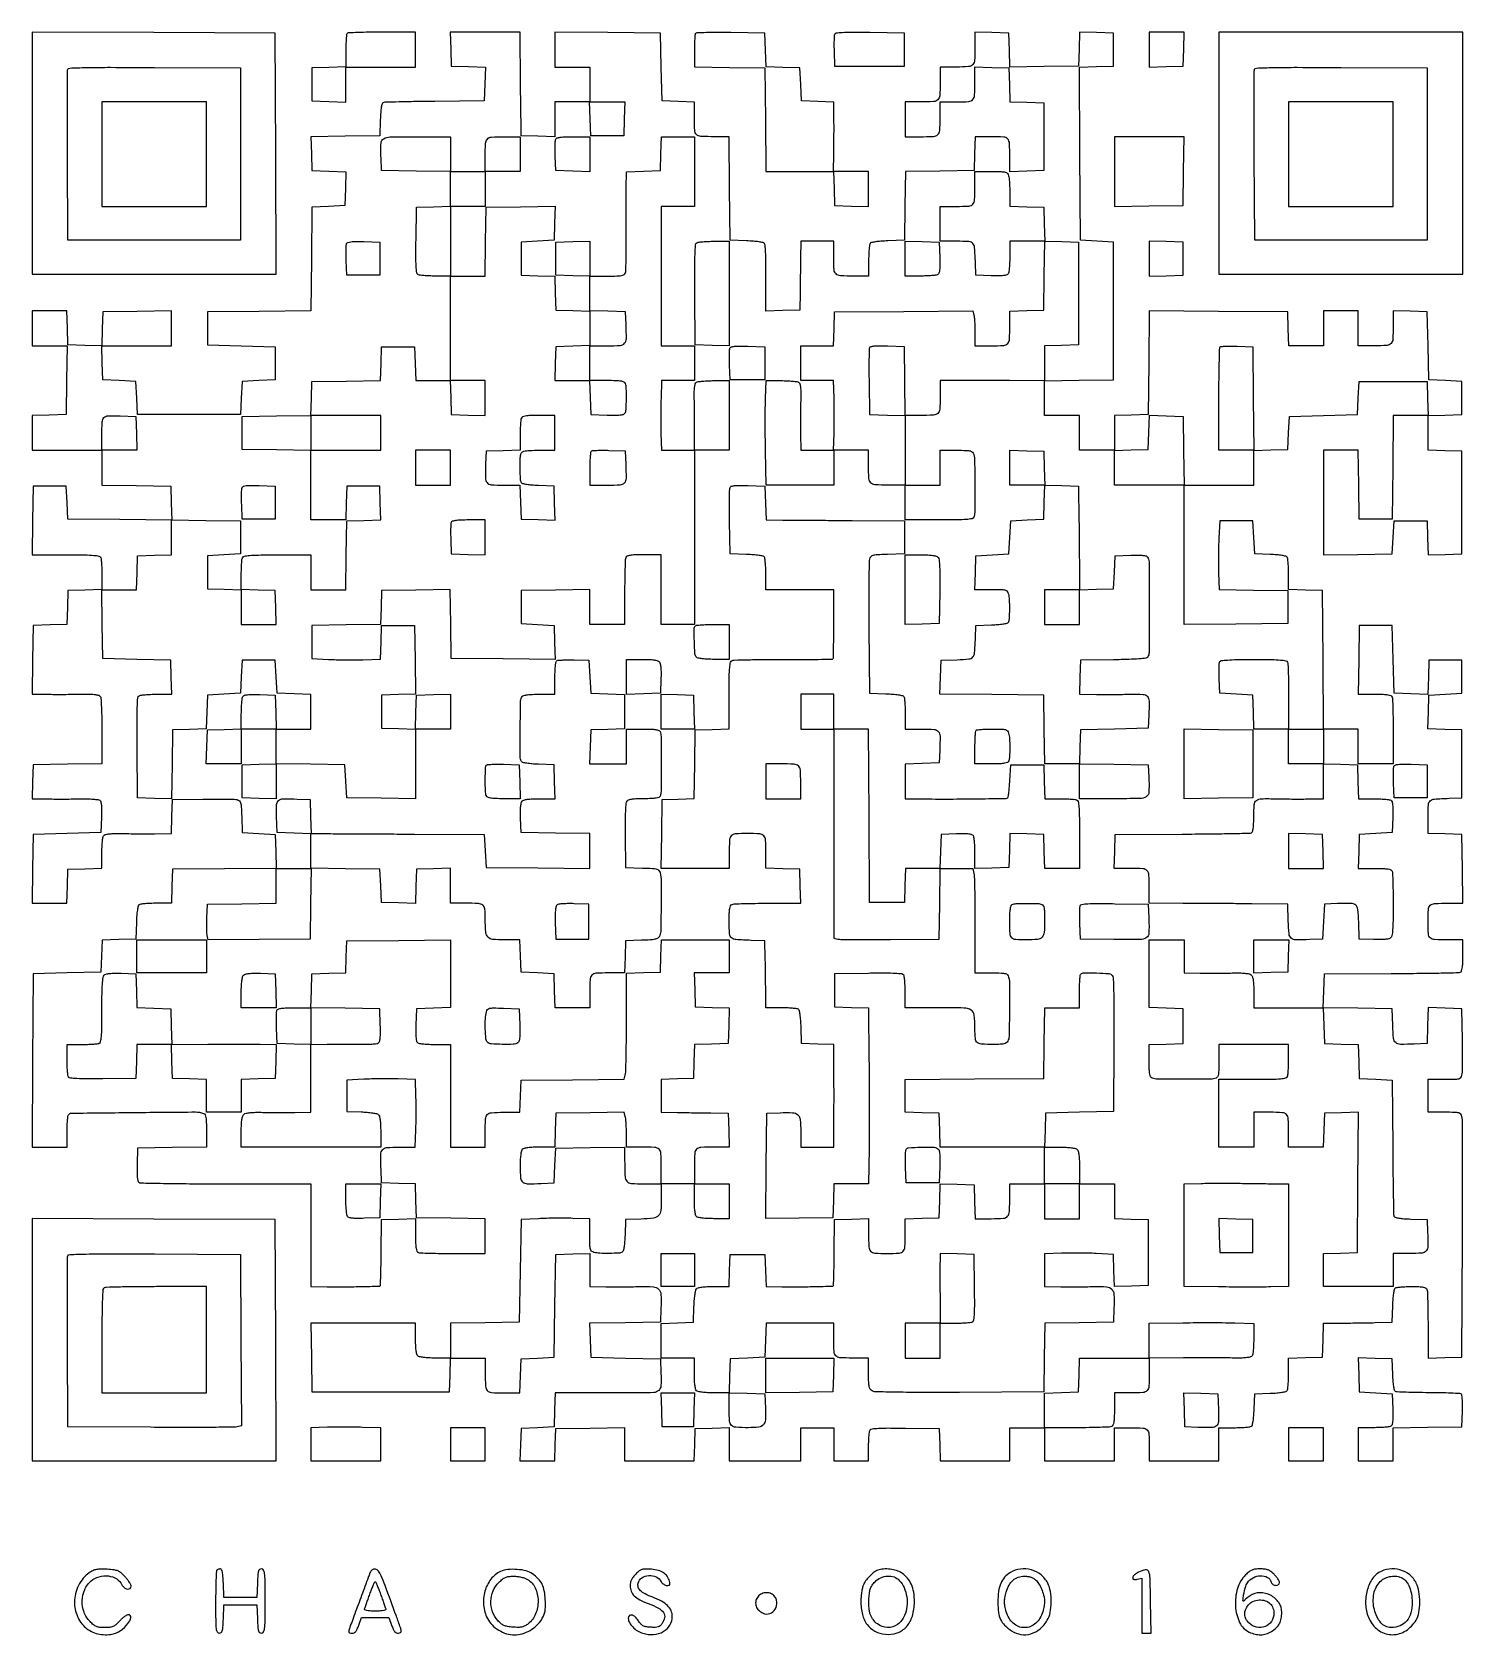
# Model space of a CAD drawing. Extents: x 156 to 936, y 95 to 969.
import ezdxf

# ---------------------------------------------------------------- set-up
doc = ezdxf.new("R2010")
doc.units = 0

msp = doc.modelspace()

# ---------------------------------------------------------------- linework, layer by layer
for points in [[(384.212474, 959.75), (384.5, 950.5), (393.787023, 950.211984), (403.074046, 949.923969), (402.787023, 940.711984), (402.5, 931.5), (375.524276, 931.27037, 0.001605), (365.095469, 931.148125, 0.0025), (356.109989, 930.96902, 0.00071), (348.296036, 930.763073, 0.084862), (347.313889, 930.566956, 0.237968), (346.743649, 929.938846, 0.02674), (346.317053, 927.998688, 0.023366), (345.989277, 925.191669, 0.009153), (345.789612, 921.296585), (345.5, 912.5), (326.712768, 912.227798), (307.925536, 911.955596), (308.212768, 902.727798), (308.5, 893.5), (317.787023, 893.211984), (327.074046, 892.923969), (326.787023, 883.711984), (326.5, 874.5), (317.5, 874), (308.5, 873.5), (308.234453, 845.265547), (307.968906, 817.031094), (279.734453, 816.765547), (251.5, 816.5), (251.5, 807.5), (251.5, 798.5), (270, 798), (288.5, 797.5), (288.5, 788.5), (288.5, 779.5), (279.5, 779), (270.5, 778.5), (270, 769.5), (269.5, 760.5), (241.5, 760.5), (213.5, 760.5), (213, 769.5), (212.5, 778.5), (203.5, 779), (194.5, 779.5), (194.212474, 788.75), (193.924948, 798), (212.962474, 798), (232, 798), (232, 807.522065), (232, 817.044131), (213.25, 816.772065), (194.5, 816.5), (194.211984, 807.212977), (193.923969, 797.925954), (184.711984, 798.212977), (175.5, 798.5), (175.212474, 807.75), (174.924948, 817), (165.462474, 817), (156, 817), (156, 807.5), (156, 798), (165.522065, 798), (175.044131, 798), (174.772065, 779.25), (174.5, 760.5), (165.25, 760.212474), (156, 759.924948), (156, 750.462474), (156, 741), (175, 741), (194, 741), (194, 731.522065), (194, 722.044131), (212.75, 721.772065), (231.5, 721.5), (231.787733, 712.234363), (232.075465, 702.968725), (203.787733, 703.234363), (175.5, 703.5), (175, 712.5), (174.5, 721.5), (165.5, 721.5), (156.5, 721.5), (156.227935, 702.75), (155.955869, 684), (174.370946, 684, -0.002468), (184.714548, 683.94894, -0.018275), (189.63694, 683.720286, -0.036221), (192.392732, 683.288624, -0.24912), (193.393011, 682.418213, -0.068336), (193.631047, 681.40135, -0.007357), (193.821697, 678.986123, -0.008933), (193.955612, 676.089223, -0.007082), (194, 672.955738), (194, 665.075052), (184.75, 664.787526), (175.5, 664.5), (175.212964, 655.287036), (174.925929, 646.074071), (165.712964, 645.787036), (156.5, 645.5), (156.227935, 626.75), (155.955869, 608), (165.227935, 607.933947, 0.001654), (169.423268, 607.917939, 0.001001), (174.391212, 607.92536, 0.001002), (179.32398, 607.952491, 0.001763), (183.401724, 607.99747, -0.008179), (187.616033, 607.989874, -0.025722), (190.437012, 607.793234, -0.036226), (192.304599, 607.427377, -0.187083), (193.136411, 606.813523, -0.127761), (193.470698, 605.773536, -0.003084), (193.72919, 600.678267, -0.006539), (193.918457, 594.660682, -0.004375), (193.984687, 587.772065), (194, 570.044131), (175.25, 569.772065), (156.5, 569.5), (156.212474, 560.25), (155.924948, 551), (164.712474, 550.877856, 0.002531), (168.727427, 550.842378, 0.001458), (173.562414, 550.838237, 0.001457), (178.417581, 550.86239, 0.002438), (182.5, 550.914506, -0.009213), (186.041523, 550.911733, -0.012501), (189.236097, 550.770415, -0.00947), (191.872187, 550.537443, -0.122197), (192.793098, 550.200997, -0.18086), (193.387799, 549.367062, -0.03861), (193.7199, 547.58703, -0.026916), (193.863337, 544.905922, -0.008612), (193.793098, 540.914347), (193.5, 532.5), (175, 532), (156.5, 531.5), (156.227935, 512.75), (155.955869, 494), (165.440409, 494), (174.924948, 494), (175.212474, 503.25), (175.5, 512.5), (184.75, 512.787526), (194, 513.075052), (194.015313, 521.287526, -0.00935), (194.081975, 524.528724, -0.012388), (194.27081, 527.473433, -0.009786), (194.535352, 529.9046, -0.109735), (194.863589, 530.813523, -0.187083), (195.695401, 531.427377, -0.036226), (197.562988, 531.793234, -0.025722), (200.383967, 531.989874, -0.008179), (204.598276, 531.99747, 0.001758), (208.671944, 531.952495, 0.001005), (213.591283, 531.92536, 0.001003), (218.540139, 531.917934, 0.001666), (222.712474, 531.933947), (231.924948, 532), (232.212474, 541.25), (232.5, 550.5), (249, 550.747311, -0.003031), (255.481575, 550.805158, -0.00418), (261.302666, 550.773153, -0.002679), (266.187786, 550.67927, -0.050206), (267.711203, 550.487996, -0.128158), (268.935679, 549.850278, -0.1439), (269.628066, 548.720651, -0.052485), (269.980293, 546.526363, -0.005315), (270.211203, 541.240685), (270.5, 532.5), (279.5, 532), (288.5, 531.5), (288.787319, 522.265637), (289.074638, 513.031273), (260.787319, 512.765637), (232.5, 512.5), (232.212474, 503.25), (231.924948, 494), (223.712474, 493.984687, 0.00863), (220.478846, 493.92284, 0.011636), (217.557593, 493.748365, 0.008796), (215.143415, 493.504874, 0.112481), (214.292098, 493.201688, 0.195149), (213.75425, 492.447011, 0.020215), (213.326695, 490.262875, 0.020298), (212.991711, 487.292364, 0.009786), (212.792098, 483.467001), (212.5, 474.5), (203.288393, 474.212982), (194.076786, 473.925964), (193.788393, 465.212982), (193.5, 456.5), (175, 456), (156.5, 455.5), (156.240208, 408.25), (155.980417, 361), (165.490208, 361), (175, 361), (175.015313, 369.25, -0.008229), (175.074722, 372.493581, -0.011221), (175.241942, 375.413192, -0.008228), (175.474744, 377.828008, -0.114884), (175.765313, 378.645972, -0.252456), (177.382126, 379.542137, -0.000391), (211.747753, 379.912015, -0.000873), (245.025423, 380.186072, -0.093495), (249.448471, 379.3814, -0.196579), (250.227567, 378.648852, -0.066477), (250.689496, 377.129852, -0.033764), (250.936574, 374.535593, -0.006863), (251, 369.915076), (251, 361.044131), (232.25, 360.772065), (213.5, 360.5), (213.208654, 351.58457, 0.007885), (213.136695, 347.326533, 0.025862), (213.278914, 344.51733, 0.037272), (213.608607, 342.672065, 0.189813), (214.208654, 341.842965, 0.137185), (215.305375, 341.507926, 0.000812), (225.989417, 341.270766, 0.003311), (238.223698, 341.100104, 0.002091), (252.5, 341.055213, -0.000139), (267.344423, 341.066495, -0.000166), (281.348438, 341.068596, -0.000143), (293.160224, 341.063071, -0.001077), (298.75, 341.046818), (308, 341), (308, 313), (308, 285), (316.75, 284.881396, 0.005012), (325.328262, 284.851109, 0.003382), (335.115193, 284.98085, 0.000493), (345.119941, 285.191036, 0.186055), (345.78088, 285.462638, 0.1986), (345.897641, 285.723469, 0.000315), (346.043619, 290.904301, 0.002369), (346.176649, 296.73775, 0.001453), (346.28088, 303.614214), (346.5, 321.5), (355.75, 321.787526), (365, 322.075052), (365, 313.144515, 0.006687), (365.062877, 308.443624, 0.034414), (365.311272, 305.851928, 0.069706), (365.782488, 304.347501, 0.192751), (366.581787, 303.606989, 0.081401), (367.755458, 303.364228, 0.002396), (372.815525, 303.178303, 0.00474), (378.792976, 303.044049, 0.003244), (385.581787, 303), (403, 303), (403, 312.477935), (403, 321.955869), (384.25, 322.227935), (365.5, 322.5), (365.212964, 331.712964), (364.925929, 340.925929), (355.712964, 341.212964), (346.5, 341.5), (346.201382, 348.988223, -0.01111), (346.059645, 357.023257, -0.170938), (346.977496, 359.591933, -0.207702), (349.234625, 360.765373, -0.017463), (355.950432, 361), (364.86276, 361), (365.18138, 370.52093, 0.004904), (365.282886, 374.812977, 0.003026), (365.322208, 379.862784, 0.003034), (365.300584, 384.854697, 0.005439), (365.213371, 388.95317), (364.926742, 397.86448), (355.452163, 398.18224, 0.006767), (351.155254, 398.268157, 0.004049), (346.046846, 398.259783, 0.004053), (340.960892, 398.169014, 0.007029), (336.738792, 398), (327.5, 397.5), (327.5, 389), (327.5, 380.5), (335.452616, 380.204288, -0.011934), (338.592986, 380.012379, -0.0156), (341.450258, 379.679152, -0.013166), (343.789339, 379.268892, -0.123819), (344.702616, 378.831844, -0.156616), (345.288322, 377.912736, -0.030079), (345.679152, 375.949592, -0.024173), (345.924766, 373.166961, -0.009926), (346, 369.377555), (346, 361), (308, 361), (270, 361), (270, 369.377555, -0.009118), (270.074186, 373.44514, -0.028987), (270.330524, 376.151611, -0.043883), (270.773344, 377.96035, -0.13844), (271.47458, 378.978903, -0.125079), (272.589189, 379.508902, -0.024523), (274.802749, 379.834299, -0.020936), (277.814653, 380.000288, -0.00977), (281.72458, 379.975462, 0.003165), (285.717686, 379.89735, 0.001862), (290.492533, 379.851957, 0.001862), (295.264977, 379.842131, 0.00318), (299.25, 379.874114), (308, 380), (308, 398.5), (308, 417), (316.75, 417.122144, -0.002545), (320.750441, 417.157626, -0.001461), (325.573438, 417.161763, -0.00146), (330.420176, 417.137607, -0.002435), (334.5, 417.085494, 0.009201), (338.041398, 417.088187, 0.012489), (341.235583, 417.229267, 0.009454), (343.871408, 417.461883, 0.12225), (344.791346, 417.79792, 0.184206), (345.390058, 418.649184, 0.036716), (345.719975, 420.512687, 0.025673), (345.862563, 423.334218, 0.007957), (345.791346, 427.58457), (345.5, 436.5), (326.712768, 436.772202), (307.925536, 437.044404), (308.212768, 446.272202), (308.5, 455.5), (317.711607, 455.787018), (326.923214, 456.074036), (327.211607, 464.787018), (327.5, 473.5), (355.75, 473.765573), (384, 474.031147), (384, 455.553099), (384, 437.075052), (374.75, 436.787526), (365.5, 436.5), (365.208654, 427.58457, 0.007874), (365.136581, 423.325344, 0.025891), (365.278743, 420.518036, 0.03736), (365.608404, 418.675579, 0.190691), (366.208654, 417.849883, 0.110447), (367.10652, 417.526866, 0.009524), (369.544105, 417.266784, 0.01219), (372.496014, 417.080961, 0.009158), (375.75, 417.015313), (384, 417), (384, 389), (384, 361), (393.5, 361), (403, 361), (403, 368.918213, -0.011383), (403.170301, 376.397567, -0.17474), (404.139643, 378.745608, -0.19588), (406.341584, 379.799592, -0.014894), (413.068056, 380), (421.922134, 380), (422.211067, 388.75), (422.5, 397.5), (450.637391, 397.765382), (478.774782, 398.030764), (479.373736, 400.265382, 0.058832), (479.614314, 401.920411, 0.001416), (479.800759, 409.69037, 0.003078), (479.937678, 418.814632, 0.002085), (479.986345, 429.212474), (480, 455.924948), (489.25, 456.212474), (498.5, 456.5), (498.788933, 465.25), (499.077866, 474), (517.538933, 474), (536, 474), (536, 465), (536, 456), (526.462474, 456), (516.924948, 456), (517.212474, 446.75), (517.5, 437.5), (526.785754, 437.212001), (536.071507, 436.924002), (535.785754, 427.212001), (535.5, 417.5), (526.287036, 417.212964), (517.074071, 416.925929), (516.787036, 407.712964), (516.5, 398.5), (507.75, 398.211067), (499, 397.922134), (499, 388.961067), (499, 380), (507.75, 379.893608, -0.000248), (511.784503, 379.842549, -0.000137), (516.720312, 379.776284, -0.000136), (521.727313, 379.706331, -0.000218), (526, 379.643608), (535.5, 379.5), (535.787526, 370.25), (536.075052, 361), (528.119313, 361, 0.011676), (520.578687, 360.823888, 0.180709), (518.23551, 359.821417, 0.191194), (517.190859, 357.550484, 0.01333), (517, 350.393011), (517, 341), (508, 341), (499, 341), (499, 350.393011, 0.013298), (498.809647, 357.54893, 0.19079), (497.767356, 359.820169, 0.18106), (495.429085, 360.823337, 0.011759), (487.918213, 361), (480, 361), (479.986345, 368.25, 0.007538), (479.936446, 371.192238, 0.008307), (479.797917, 374.0376, 0.007823), (479.601412, 376.461065, 0.04133), (479.364061, 377.771616), (478.755432, 380.043231), (460.127716, 379.771616), (441.5, 379.5), (441.212474, 370.25), (440.924948, 361), (432.662474, 361, 0.011159), (429.152513, 360.921656, 0.02038), (426.298731, 360.677383, 0.021131), (424.138013, 360.310039, 0.144682), (423.2, 359.8, 0.144765), (422.689713, 358.86117, 0.021112), (422.322455, 356.697258, 0.020356), (422.078287, 353.838136, 0.011122), (422, 350.319052, 0.019851), (422.245842, 344.129415, 0.208391), (423.41302, 341.942745, 0.16774), (425.947407, 341.054179, 0.01198), (433.520917, 341.199088), (440.5, 341.5), (441, 351), (441.5, 360.5), (460.25, 360.772065), (479, 361.044131), (479.013655, 353.272065, 0.010218), (479.199091, 344.917266, 0.169068), (480.210876, 342.366286, 0.201743), (482.524452, 341.219758, 0.015489), (489.616631, 341), (499, 341), (499, 333.19113, -0.021393), (498.710893, 326.437187, -0.172022), (497.445101, 323.649791, -0.172829), (494.709314, 322.289094, -0.021639), (488, 321.778245), (479.5, 321.5), (479.206033, 313.031844, -0.010674), (479.005667, 309.460658, -0.020911), (478.666992, 306.63313, -0.02067), (478.236162, 304.533237, -0.192561), (477.706033, 303.797157, -0.129551), (475.866154, 303.210824, -0.010011), (470.644524, 303.049855, -0.013912), (465.431055, 303.138633, -0.0543), (462.25, 303.630286, -0.119278), (460.998475, 304.312812, -0.151027), (460.330915, 305.440995, -0.053747), (460.053651, 307.610286, -0.004933), (460, 313.048011), (460, 321.86276), (450.75, 322.18138, 0.007), (446.521873, 322.267784, 0.004027), (441.426563, 322.25953, 0.004022), (436.307538, 322.168824, 0.006705), (432, 322), (422.5, 321.5), (422, 293.5), (421.5, 265.5), (402.75, 265.227935), (384, 264.955869), (384, 255.477935), (384, 246), (375.7, 246, -0.011084), (372.171507, 246.07823, -0.020332), (369.306878, 246.322289, -0.021091), (367.139671, 246.689458, -0.144849), (366.2, 247.2, -0.144849), (365.689458, 248.139671, -0.021091), (365.322289, 250.306878, -0.020332), (365.07823, 253.171507, -0.011084), (365, 256.7), (365, 265), (336.477935, 265), (307.955869, 265), (308.227935, 246.25), (308.5, 227.5), (346, 227.5), (383.5, 227.5), (383.787526, 236.75), (384.075052, 246), (393.537526, 246), (403, 246), (403, 238.081787, 0.011384), (403.170318, 230.602344, 0.174757), (404.139748, 228.254332, 0.195866), (406.341871, 227.20038, 0.014889), (413.069463, 227), (421.924948, 227), (422.212474, 236.25), (422.5, 245.5), (431.5, 246), (440.5, 246.5), (441, 274.5), (441.5, 302.5), (450.75, 302.787526), (460, 303.075052), (460, 294.037526), (460, 285), (468.75, 284.881396, 0.003027), (472.795634, 284.851055, 0.001644), (477.768566, 284.860216, 0.001637), (482.828258, 284.902736, 0.002591), (487.164267, 284.975847, -0.019262), (494.674845, 284.85209, -0.185883), (497.533389, 283.566736, -0.187161), (498.781104, 280.70084, -0.019572), (498.79184, 273.237562), (498.5, 265.5), (479.212762, 265.228277), (459.925523, 264.956554), (460.212762, 255.728277), (460.5, 246.5), (479.5, 246), (498.5, 245.5), (498.793771, 237.655204, -0.020874), (498.764749, 230.925431, -0.193672), (497.5792, 228.331242, -0.177891), (494.871445, 227.16263, -0.017115), (487.581735, 227.008761, 0.002138), (482.852828, 227.050596, 0.000646), (475.67097, 227.074141, 0.000647), (467.617769, 227.079714, 0.000704), (459.787526, 227.063971), (441.075052, 227), (440.787526, 217.75), (440.5, 208.5), (431.5, 208), (422.5, 207.5), (422.211067, 198.75), (421.922134, 190), (431.422134, 190), (440.922134, 190), (441.211067, 198.75), (441.5, 207.5), (460.25, 207.772065), (479, 208.044131), (479, 199.022065), (479, 190), (497.961067, 190), (516.922134, 190), (517.211067, 198.75), (517.5, 207.5), (526.75, 207.787526), (536, 208.075052), (536, 199.037526), (536, 190), (555.5, 190), (575, 190), (575, 199), (575, 208), (584, 208), (593, 208), (593, 199), (593, 190), (602.5, 190), (612, 190), (612.015313, 197.75, -0.009606), (612.080176, 200.811093, -0.012651), (612.263497, 203.597452, -0.010132), (612.520454, 205.897394, -0.108925), (612.838694, 206.773242, -0.226527), (613.873481, 207.421641, -0.01557), (617.410177, 207.716146, -0.013555), (622.874845, 207.85189, -0.003139), (632.073381, 207.773242), (650.5, 207.5), (650.788933, 198.75), (651.077866, 190), (670.038933, 190), (689, 190), (689, 199), (689, 208), (698.5, 208), (708, 208), (708, 199), (708, 190), (727, 190), (746, 190), (746, 199), (746, 208), (754.893011, 208, -0.014293), (761.629342, 207.807402, -0.190034), (763.840438, 206.785965, -0.179949), (764.821795, 204.50542, -0.01257), (765, 197.418213), (765, 190), (784, 190), (803, 190), (803, 199), (803, 208), (811.25, 208.015313, 0.008579), (814.497876, 208.077072, 0.011582), (817.430835, 208.251296, 0.008725), (819.854929, 208.494381, 0.112667), (820.706033, 208.797157, 0.192561), (821.236162, 209.533237, 0.02067), (821.666992, 211.63313, 0.020911), (822.005667, 214.460658, 0.010674), (822.206033, 218.031844), (822.5, 226.5), (830.968156, 226.793967, 0.010674), (834.539342, 226.994333, 0.020911), (837.36687, 227.333008, 0.02067), (839.466763, 227.763838, 0.192561), (840.202843, 228.293967, 0.112531), (840.505585, 229.144249, 0.008778), (840.748704, 231.558142, 0.011623), (840.922925, 234.478979, 0.008617), (840.984687, 237.712474), (841, 245.924948), (850.25, 246.212474), (859.5, 246.5), (859.787526, 255.75), (860.075052, 265), (869.287526, 265.050092, 0.001259), (873.501058, 265.083614, 0.000721), (878.584461, 265.144193, 0.000721), (883.695161, 265.219838, 0.0012), (888, 265.300092), (897.5, 265.5), (897.792098, 274.467001, -0.009786), (897.991711, 278.292364, -0.020298), (898.326695, 281.262875, -0.020215), (898.75425, 283.447011, -0.195149), (899.292098, 284.201688, -0.110262), (900.130279, 284.504342, -0.009661), (902.390313, 284.748365, -0.012299), (905.127606, 284.922796, -0.00926), (908.143011, 284.984687, -0.008442), (912.089976, 284.925952, -0.038989), (914.35885, 284.676047, -0.076097), (915.70187, 284.201663, -0.180148), (916.393011, 283.418213, -0.081739), (916.635941, 282.239742, -0.00228), (916.821697, 277.026577, -0.004617), (916.955962, 270.875559, -0.003148), (917, 263.880687), (917, 245.924948), (926.25, 246.212474), (935.5, 246.5), (935.773353, 311, 0.0008), (935.838997, 335.887072, 0.001267), (935.807077, 357.214063, 0.00027), (935.721383, 375.962205, 0.057926), (935.504301, 377.75, 0.122696), (934.850316, 379.003959, 0.154689), (933.732751, 379.672269, 0.053344), (931.549255, 379.947567, 0.004708), (925.980948, 380), (917, 380), (917, 389), (917, 398), (925.980948, 398, 0.004723), (931.546285, 398.052569, 0.05326), (933.733241, 398.32806, 0.153853), (934.855448, 398.996239, 0.122337), (935.516124, 400.25, 0.054093), (935.724896, 401.805286, 0.002845), (935.823778, 406.832812, 0.00446), (935.854068, 412.824029, 0.003227), (935.785177, 419.5), (935.5, 436.5), (926.286659, 436.787041), (917.073318, 437.074081), (916.786659, 427.287041), (916.5, 417.5), (909.520917, 417.199088, -0.012739), (901.942653, 417.065605, -0.177046), (899.421808, 418.009645, -0.194277), (898.223546, 420.321238, -0.015844), (897.787398, 427.259666), (897.5, 436.5), (878.712768, 436.772202), (859.925536, 437.044404), (860.212768, 446.272202), (860.5, 455.5), (896.845438, 455.679634, 0.001368), (910.878621, 455.787401, 0.002154), (922.926994, 455.964827, 0.000525), (933.465449, 456.176508, 0.086533), (934.595438, 456.398249, 0.215069), (935.275674, 457.0849, 0.050891), (935.693047, 458.683889, 0.030516), (935.933725, 461.275052, 0.007901), (936, 465.468615), (936, 474), (928.081787, 474, -0.011337), (920.606774, 474.169516, -0.173918), (918.257297, 475.134562, -0.196524), (917.201771, 477.3277, -0.015117), (917, 484, -0.015139), (917.202091, 490.673146, -0.196758), (918.259008, 492.866152, -0.173711), (920.611431, 493.830791, -0.011291), (928.103853, 494), (936.044131, 494), (935.772065, 512.75), (935.5, 531.5), (926.25, 531.787526), (917, 532.075052), (917, 541.018474, -0.014194), (917.190094, 547.713321, -0.199365), (918.215838, 549.834916, -0.165063), (920.527107, 550.811311, -0.009054), (928.5, 551.245668), (935.5, 551.5), (935.5, 570), (935.5, 588.5), (926.212977, 588.788016), (916.925954, 589.076031), (917.212977, 598.288016), (917.5, 607.5), (926.5, 608), (935.5, 608.5), (935.5, 617.5), (935.5, 626.5), (926.5, 626.5), (917.5, 626.5), (917.211984, 617.212977), (916.923969, 607.925954), (907.711984, 608.212977), (898.5, 608.5), (898, 627), (897.5, 645.5), (888.5, 645.5), (879.5, 645.5), (879.227935, 626.75), (878.955869, 608), (887.870946, 608, -0.006705), (892.562695, 607.937083, -0.034463), (895.150556, 607.688621, -0.069778), (896.653065, 607.21734, -0.192609), (897.393011, 606.418213, -0.081401), (897.635772, 605.244542, -0.002396), (897.821697, 600.184475, -0.00474), (897.955951, 594.207024, -0.003244), (898, 587.418213), (898, 570), (888.5, 570), (879, 570), (879, 579.5), (879, 589), (869.512025, 589), (860.02405, 589), (859.762025, 626.75), (859.5, 664.5), (850.25, 664.787526), (841, 665.075052), (840.984687, 673.287526, 0.008617), (840.922925, 676.521021, 0.011623), (840.748704, 679.441858, 0.008778), (840.505585, 681.855751, 0.112531), (840.202843, 682.706033, 0.192561), (839.466763, 683.236162, 0.02067), (837.36687, 683.666992, 0.020911), (834.539342, 684.005667, 0.010674), (830.968156, 684.206033), (822.5, 684.5), (822, 693.5), (821.5, 702.5), (812.5, 702.5), (803.5, 702.5), (803, 693, 0.006695), (802.831145, 688.693972, 0.004023), (802.740319, 683.579846, 0.004028), (802.731893, 678.491506, 0.007015), (802.818108, 674.271815), (803.136216, 665.04363), (821.818108, 664.771815), (840.5, 664.5), (840.5, 655.5), (840.5, 646.5), (812.25, 646.234427), (784, 645.968853), (784, 683.984427), (784, 722), (803, 722), (822, 722), (822, 731.462474), (822, 740.924948), (831.25, 741.212474), (840.5, 741.5), (841, 750.5), (841.5, 759.5), (860, 760), (878.5, 760.5), (879, 769.5), (879.5, 778.5), (898, 778.5), (916.5, 778.5), (916.787526, 769.25), (917.075052, 760), (907.553099, 760), (898.031147, 760), (897.765573, 731.75), (897.5, 703.5), (888.5, 703.5), (879.5, 703.5), (879.227935, 722.25), (878.955869, 741), (869.477935, 741), (860, 741), (860, 712.477935), (860, 683.955869), (878.75, 684.227935), (897.5, 684.5), (898, 693.5), (898.5, 702.5), (907.5, 702.5), (916.5, 702.5), (916.788016, 693.212977), (917.076031, 683.925954), (926.288016, 684.212977), (935.5, 684.5), (935.5, 712.5), (935.5, 740.5), (926.25, 740.787526), (917, 741.075052), (917, 750.5), (917, 759.924948), (926.25, 760.212474), (935.5, 760.5), (935.5, 769.5), (935.5, 778.5), (926.5, 779), (917.5, 779.5), (917, 798), (916.5, 816.5), (907.25, 816.787526), (898, 817.075052), (898, 809.119313, -0.01133), (897.829774, 801.607881, -0.174856), (896.858669, 799.255648, -0.19591), (894.651936, 798.200175, -0.014805), (887.893011, 798), (879, 798), (879, 807.5), (879, 817), (869.5, 817), (860, 817), (860, 807.5), (860, 798), (850.537526, 798), (841.075052, 798), (840.787526, 807.25), (840.5, 816.5), (802.765594, 816.76201), (765.031187, 817.02402), (764.765594, 788.76201), (764.5, 760.5), (755.25, 760.212474), (746, 759.924948), (746, 750.462474), (746, 741), (736.5, 741), (727, 741), (727, 750.5), (727, 760), (717.5, 760), (708, 760), (708, 769.477935), (708, 778.955869), (726.75, 779.227935), (745.5, 779.5), (745.5, 817), (745.5, 854.5), (736.5, 855), (727.5, 855.5), (727.240232, 902.712345), (726.980464, 949.92469), (736.240232, 950.212345), (745.5, 950.5), (745.5, 959.5), (745.5, 968.5), (736.288016, 968.787023), (727.076031, 969.074046), (726.788016, 959.787023), (726.5, 950.5), (707.787816, 950.228074), (689.075632, 949.956148), (688.787816, 959.228074), (688.5, 968.5), (679.25, 968.787526), (670, 969.075052), (669.986345, 961.787526, -0.010851), (669.799343, 953.856564, -0.167367), (668.80872, 951.354131, -0.201413), (666.554728, 950.22419, -0.016798), (659.883369, 950), (651, 950), (651, 941.106989, -0.014768), (650.800362, 934.349521, -0.195511), (649.747254, 932.14255, -0.175208), (647.400012, 931.170753, -0.01141), (639.918213, 931), (632, 931), (632, 921.5), (632, 912), (639.918213, 912, 0.01141), (647.400012, 912.170753, 0.175208), (649.747254, 913.14255, 0.195511), (650.800362, 915.349521, 0.014768), (651, 922.106989), (651, 931), (659.893011, 931, 0.014805), (666.651936, 931.200175, 0.19591), (668.858669, 932.255648, 0.174856), (669.829774, 934.607881, 0.01133), (670, 942.119313), (670, 950.075052), (679.25, 949.787526), (688.5, 949.5), (688.787036, 940.287036), (689.074071, 931.074071), (698.287036, 930.787036), (707.5, 930.5), (707.5, 912), (707.5, 893.5), (698.25, 893.212474), (689, 892.924948), (689, 900.880687, 0.011304), (688.830207, 908.389753, 0.174406), (687.861468, 910.742763, 0.196265), (685.659578, 911.79908, 0.014926), (678.930537, 912), (670.075052, 912), (669.787526, 902.75), (669.5, 893.5), (650.771984, 893.228016), (632.043969, 892.956031), (631.771984, 874.228016), (631.5, 855.5), (622.532999, 855.207902, 0.009786), (618.707636, 855.008289, 0.020298), (615.737125, 854.673305, 0.020215), (613.552989, 854.24575, 0.195149), (612.798312, 853.707902, 0.112618), (612.495093, 852.855762, 0.008743), (612.251635, 850.431384, 0.011595), (612.077158, 847.498009, 0.008591), (612.015313, 844.25), (612, 836), (604.081787, 836, -0.01141), (596.599988, 836.170753, -0.175208), (594.252746, 837.14255, -0.195511), (593.199638, 839.349521, -0.014768), (593, 846.106989), (593, 855), (584, 855), (575, 855), (574.893608, 845.75, -0.000291), (574.842519, 841.521954, -0.000167), (574.776284, 836.426563, -0.000167), (574.70632, 831.30743, -0.000279), (574.643608, 827), (574.5, 817.5), (565.25, 817.212474), (556, 816.924948), (555.933947, 826.212474, -0.001235), (555.914573, 830.38581, -0.000774), (555.91152, 835.268664, -0.000777), (555.923423, 840.076769, -0.001418), (555.950355, 844, 0.008841), (555.923666, 847.343816, 0.012014), (555.773768, 850.357946, 0.008999), (555.544817, 852.847254, 0.119292), (555.233409, 853.707902, 0.190822), (554.464709, 854.244075, 0.019888), (552.263272, 854.672408, 0.020103), (549.28253, 855.008246, 0.009858), (545.467001, 855.207902), (536.5, 855.5), (536.234427, 883.75), (535.968853, 912), (528.066214, 912, -0.011417), (520.599152, 912.17052, -0.174886), (518.253186, 913.14015, -0.195714), (517.200184, 915.342191, -0.014878), (517, 922.068056), (517, 930.922134), (508.25, 931.211067), (499.5, 931.5), (499, 950), (498.5, 968.5), (469.75, 968.765335), (441, 969.030671), (441, 959.515335), (441, 950), (450.5, 950), (460, 950), (460, 940.5), (460, 931), (450.5, 931), (441, 931), (441, 921.462474), (441, 911.924948), (431.75, 912.212474), (422.5, 912.5), (422.336408, 932, 0.000059), (422.267438, 940.10741, 0.000056), (422.195489, 948.342188, 0.000056), (422.130315, 955.615371, 0.000201), (422.086408, 960.25), (422, 969), (402.962474, 969), (383.924948, 969)], [(327.666667, 968.333333, 0.174595), (327.400837, 967.768224, 0.005912), (327.195833, 965.278732, 0.010516), (327.048335, 962.289663, 0.007069), (327, 958.870859), (327, 950.075052), (317.75, 949.787526), (308.5, 949.5), (308.5, 940.5), (308.5, 931.5), (317.75, 931.212474), (327, 930.924948), (327, 940.462474), (327, 950), (346, 950), (365, 950), (365, 959.5), (365, 969), (346.666667, 969, 0.0034), (339.591013, 968.951878, 0.005368), (333.522917, 968.804167, 0.001621), (328.281849, 968.603258, 0.188134)], [(517.68804, 968.354707, 0.173786), (517.413891, 967.774281, 0.006207), (517.202112, 965.28033, 0.010795), (517.049897, 962.281335, 0.007281), (517, 958.854926), (517, 950.043186), (536.25, 949.771593), (555.5, 949.5), (555.765573, 921.25), (556.031147, 893), (574.478047, 893), (592.924948, 893), (593.212474, 883.75), (593.5, 874.5), (602.75, 874.212474), (612, 873.924948), (612, 883.462474), (612, 893), (602.402605, 893), (592.80521, 893), (593.021209, 902.75, 0.002638), (593.095485, 907.151219, 0.001616), (593.138919, 912.341688, 0.001619), (593.148673, 917.480989, 0.002884), (593.118604, 921.711067), (593, 930.922134), (584.25, 931.211067), (575.5, 931.5), (575, 940.5), (574.5, 949.5), (565.287036, 949.787036), (556.074071, 950.074071), (555.787036, 959.287036), (555.5, 968.5), (536.93804, 968.771374, 0.003516), (529.77322, 968.825731, 0.005549), (523.626545, 968.76092, 0.001706), (518.322139, 968.627996, 0.191525)], [(593.432141, 967.683759, 0.078924), (593.240384, 966.779147, 0.006718), (593.150065, 964.398842, 0.008764), (593.130169, 961.540985, 0.006675), (593.205027, 958.411609), (593.5, 950.5), (612.5, 950.5), (631.5, 950.5), (631.5, 959.5), (631.5, 968.5), (612.727115, 968.772149, 0.002741), (602.892481, 968.860803, 0.014971), (597.575376, 968.720356, 0.020679), (594.336687, 968.402925, 0.272816)], [(269.5, 902.5), (269.5, 855.5), (222.5, 855.5), (175.5, 855.5), (175.239372, 901.5, -0.000997), (175.174287, 919.225103, -0.001596), (175.197198, 934.357597, -0.000282), (175.267665, 947.72814, -0.090314), (175.461789, 948.759906, -0.301449), (176.45055, 949.464468, -0.003096), (185.402033, 949.70934, -0.005599), (198.68089, 949.841585, -0.001079), (222.722417, 949.759906), (269.5, 949.5)], [(916.5, 902.5), (916.5, 855.5), (869.5, 855.5), (822.5, 855.5), (822.239372, 901.5, -0.000997), (822.174287, 919.225103, -0.001596), (822.197198, 934.357597, -0.000282), (822.267665, 947.72814, -0.090314), (822.461789, 948.759906, -0.301449), (823.45055, 949.464468, -0.003096), (832.402033, 949.70934, -0.005599), (845.68089, 949.841585, -0.001079), (869.722417, 949.759906), (916.5, 949.5)], [(384, 902.5), (384, 893), (393.5, 893), (403, 893), (403, 900.918213, -0.01141), (403.170753, 908.400012, -0.175208), (404.14255, 910.747254, -0.195511), (406.349521, 911.800362, -0.014768), (413.106989, 912), (422, 912), (422, 902.5), (422, 893), (412.5, 893), (403, 893), (403, 883.5), (403, 874), (393.5, 874), (384, 874), (384, 855), (384, 836), (393.477935, 836), (402.955869, 836), (403.227935, 854.75), (403.5, 873.5), (422.28782, 873.772204), (441.075639, 874.044409), (440.78782, 864.772204), (440.5, 855.5), (431.5, 855), (422.5, 854.5), (422.5, 845.5), (422.5, 836.5), (431.712964, 836.212964), (440.925929, 835.925929), (441.212964, 826.712964), (441.5, 817.5), (450.75, 817.212474), (460, 816.924948), (460, 826.424948), (460, 835.924948), (450.75, 836.212474), (441.5, 836.5), (441.5, 845.5), (441.5, 854.5), (450.75, 854.787526), (460, 855.075052), (460, 845.537526), (460, 836), (469.432612, 836, 0.005505), (474.708338, 836.058092, 0.037891), (477.286937, 836.311002, 0.091552), (478.693075, 836.834037, 0.18371), (479.416853, 837.75, 0.068275), (479.634713, 839.026679, 0.002187), (479.78326, 844.273438, 0.004188), (479.879753, 850.476269, 0.002891), (479.88957, 857.5, -0.000647), (479.866309, 865.030387, -0.000596), (479.861649, 872.771789, -0.000595), (479.87393, 879.673219, -0.001974), (479.90533, 884.212474), (480, 892.924948), (489.25, 893.212474), (498.5, 893.5), (498.787526, 902.75), (499.075052, 912), (508.037526, 912), (517, 912), (517, 893), (517, 874), (508, 874), (499, 874), (498.917499, 865.25, 0.002183), (498.874568, 856.770566, 0.000359), (498.874889, 840.378324, 0.00042), (498.903236, 822.39973, 0.000579), (498.960961, 806.25), (499, 798), (508, 798), (517, 798), (517, 788.5), (517, 779), (508.093707, 779), (499.187415, 779), (498.843707, 769.25, 0.005283), (498.735031, 764.846037, 0.003227), (498.695249, 759.646875, 0.003234), (498.722408, 754.495207, 0.005736), (498.820969, 750.25), (499.141938, 741), (508.070969, 741), (517, 741), (517.122144, 749.75, 0.003161), (517.152891, 753.776166, 0.001758), (517.142088, 758.684163, 0.001753), (517.096273, 763.651677, 0.002836), (517.018516, 767.876937, -0.007207), (516.974178, 772.467306, -0.026256), (517.140898, 775.375954, -0.040433), (517.500978, 777.242428, -0.18574), (518.146372, 778.111625, -0.108865), (519.077688, 778.449399, -0.010099), (521.525809, 778.721909, -0.012622), (524.491543, 778.916198, -0.00958), (527.75, 778.984687), (536, 779), (536, 760), (536, 741), (526.5, 741), (517, 741), (517, 693.5), (517, 646), (508, 646), (499, 646), (499, 665), (499, 684), (489.606989, 684, 0.006203), (484.632466, 683.938279, 0.033028), (481.926179, 683.691745, 0.067576), (480.364137, 683.222504, 0.196891), (479.606989, 682.418213, 0.081401), (479.364228, 681.244542, 0.002396), (479.178303, 676.184475, 0.00474), (479.044049, 670.207024, 0.003244), (479, 663.418213), (479, 646), (469.5, 646), (460, 646), (460, 655.522065), (460, 665.044131), (441.25, 664.772065), (422.5, 664.5), (422.5, 655.5), (422.5, 646.5), (431.5, 646), (440.5, 645.5), (440.787733, 636.234363), (441.075465, 626.968725), (412.787733, 627.234363), (384.5, 627.5), (384.227854, 646.271984), (383.955708, 665.043968), (365.227854, 664.771984), (346.5, 664.5), (346.212764, 655.271928), (345.925529, 646.043857), (327.212764, 645.771928), (308.5, 645.5), (308.5, 636.5), (308.5, 627.5), (317.5, 627, 0.007343), (321.645986, 626.830694, 0.004069), (326.709544, 626.73959, 0.004057), (331.840911, 626.730666, 0.006527), (336.213343, 626.815626), (345.926685, 627.131251), (346.213343, 636.315626), (346.5, 645.5), (355.5, 645.5), (364.5, 645.5), (364.771926, 626.787816), (365.043852, 608.075632), (355.771926, 607.787816), (346.5, 607.5), (346.5, 598.5), (346.5, 589.5), (355.711984, 589.212977), (364.923969, 588.925954), (365.211984, 598.212977), (365.5, 607.5), (374.75, 607.787526), (384, 608.075052), (384, 598.537526), (384, 589), (374.5, 589), (365, 589), (365, 569.977935), (365, 550.955869), (346.25, 551.227935), (327.5, 551.5), (327, 560.5), (326.5, 569.5), (307.75, 569.772065), (289, 570.044131), (289, 560.484539), (289, 550.924948), (279.75, 551.212474), (270.5, 551.5), (270.5, 560.5), (270.5, 569.5), (279.75, 569.787526), (289, 570.075052), (289, 579.537526), (289, 589), (279.5, 589), (270, 589), (270, 579.5), (270, 570), (260.462474, 570), (250.924948, 570), (251.212474, 579.25), (251.5, 588.5), (260.75, 588.787526), (270, 589.075052), (270.015313, 597.287526, -0.009211), (270.081044, 600.527258, -0.012245), (270.267102, 603.467433, -0.009596), (270.527569, 605.895183, -0.110258), (270.850966, 606.793098, -0.187221), (271.659703, 607.389362, -0.039341), (273.4185, 607.721251, -0.027159), (276.085459, 607.864234, -0.008519), (280.085653, 607.793098), (288.5, 607.5), (288.787526, 598.25), (289.075052, 589), (298.537526, 589), (308, 589), (308, 598.462474), (308, 607.924948), (298.75, 608.212474), (289.5, 608.5), (289, 617.5), (288.5, 626.5), (279.5, 626.5), (270.5, 626.5), (270, 617.5), (269.5, 608.5), (260.5, 608), (251.5, 607.5), (251.212964, 598.287036), (250.925929, 589.074071), (241.712964, 588.787036), (232.5, 588.5), (232.227798, 569.712768), (231.955596, 550.925536), (222.727798, 551.212768), (213.5, 551.5), (213.233599, 578.930847, -0.001978), (213.153674, 592.816892, -0.009301), (213.287711, 600.793922, -0.008349), (213.561065, 606.035929, -0.238479), (214.233599, 607.165534, -0.11123), (215.118779, 607.482671, -0.009237), (217.562455, 607.737744, -0.011973), (220.520947, 607.920179, -0.008949), (223.787526, 607.984687), (232.075052, 608), (231.787526, 617.25), (231.5, 626.5), (213, 627), (194.5, 627.5), (194.227935, 646.25), (193.955869, 665), (203.440409, 665), (212.924948, 665), (213.212474, 674.25), (213.5, 683.5), (222.75, 683.787526), (232, 684.075052), (232, 693.559591), (232, 703.044131), (250.75, 702.772065), (269.5, 702.5), (269.5, 693.5), (269.5, 684.5), (260.5, 684), (251.5, 683.5), (251.5, 674.5), (251.5, 665.5), (260.75, 665.212474), (270, 664.924948), (270, 672.880687, -0.006909), (270.043675, 676.041116, -0.008771), (270.175485, 678.956733, -0.007142), (270.362976, 681.386805, -0.068889), (270.597395, 682.393213, -0.251592), (271.587946, 683.247094, -0.034195), (274.388782, 683.670735, -0.017926), (279.346015, 683.898456, -0.002514), (289.597395, 683.95), (308, 683.95), (308, 674.475), (308, 665), (317.477935, 665), (326.955869, 665), (327.227935, 683.75), (327.5, 702.5), (336.787023, 702.788016), (346.074046, 703.076031), (345.787023, 712.288016), (345.5, 721.5), (336.5, 721.5), (327.5, 721.5), (327.212474, 712.25), (326.924948, 703), (317.462474, 703), (308, 703), (308, 721.977935), (308, 740.955869), (289.25, 741.227935), (270.5, 741.5), (270.5, 750.5), (270.5, 759.5), (289.212764, 759.771928), (307.925529, 760.043857), (308.212764, 769.271928), (308.5, 778.5), (327.212764, 778.771928), (345.925529, 779.043857), (346.212764, 788.271928), (346.5, 797.5), (355.5, 797.5), (364.5, 797.5), (364.787526, 788.25), (365.075052, 779), (374.537526, 779), (384, 779), (384, 807.5), (384, 836), (375.75, 836.015313, -0.008857), (372.499195, 836.078937, -0.011876), (369.557144, 836.258725, -0.00911), (367.12672, 836.509959, -0.111594), (366.253044, 836.822448, -0.227096), (365.625285, 837.827267, -0.01462), (365.332656, 841.363473, -0.013443), (365.19043, 846.740947, -0.00333), (365.253044, 855.557135), (365.5, 873.5), (374.75, 873.787526), (384, 874.075052), (384, 883.515461), (384, 892.955869), (365.25, 893.227935), (346.5, 893.5), (346.199088, 900.479083, -0.019865), (346.172345, 908.427676, -0.25447), (347.637957, 910.902206, -0.13093), (351.063884, 911.877459, -0.004239), (365.519052, 912), (384, 912)], [(460, 902.462474), (460, 892.924948), (450.75, 893.212474), (441.5, 893.5), (441.205027, 901.411609, -0.006569), (441.129541, 904.539392, -0.008656), (441.147568, 907.392336, -0.006579), (441.235027, 909.7687, -0.079281), (441.423642, 910.661609, -0.228749), (442.106941, 911.304101, -0.041413), (443.854544, 911.698735, -0.027242), (446.620517, 911.933967, -0.007593), (450.968615, 912), (460, 912)], [(688.369714, 890.75, -0.041419), (688.604887, 889.450592, -0.007796), (688.799577, 887.042273, -0.008288), (688.936862, 884.213813, -0.007508), (688.986345, 881.287526), (689, 874.075052), (698.25, 873.787526), (707.5, 873.5), (707.787036, 864.287036), (708.074071, 855.074071), (717.287036, 854.787036), (726.5, 854.5), (726.5, 826.5), (726.5, 798.5), (717.25, 798.212474), (708, 797.924948), (708, 788.424914), (708, 778.924879), (688.75, 779.001555, 0.000346), (680.701619, 779.028038, 0.00032), (672.4375, 779.044218, 0.000319), (665.076863, 779.049221, 0.001068), (660.25, 779.039116), (651, 779), (651, 770.106989, -0.014768), (650.800362, 763.349521, -0.195511), (649.747254, 761.14255, -0.175208), (647.400012, 760.170753, -0.01141), (639.918213, 760), (632, 760), (632, 741), (632, 722), (641.5, 722), (651, 722), (651, 731.5), (651, 741), (659.891592, 741, -0.004791), (665.396649, 740.947244, -0.053764), (667.564348, 740.671358, -0.154685), (668.676662, 740.003164, -0.121702), (669.33018, 738.75, -0.057138), (669.808488, 734.922791, -0.002403), (669.882231, 721.197078, -0.001669), (669.843117, 707.087608, -0.090319), (669.349589, 704.468631, -0.260041), (668.397185, 703.673609, -0.027367), (665.415643, 703.277622, -0.016648), (660.323897, 703.053303, -0.002684), (650.393011, 703), (632, 703), (632, 712.5), (632, 722), (622.606989, 722, -0.013298), (615.45107, 722.190353, -0.19079), (613.179831, 723.232644, -0.18106), (612.176663, 725.570915, -0.011759), (612, 733.081787), (612, 741), (602.5, 741), (593, 741), (593, 731.5), (593, 722), (574.541817, 722), (556.083634, 722), (555.791817, 740.75, -0.002035), (555.70109, 748.643566, -0.001807), (555.669796, 756.85625, -0.001813), (555.695144, 764.247186, -0.005573), (555.786212, 769.25), (556.072424, 779), (564.286212, 778.984687, -0.009621), (567.530793, 778.916195, -0.012664), (570.484828, 778.721909, -0.010155), (572.923231, 778.449363, -0.108723), (573.853628, 778.111625, -0.18574), (574.499022, 777.242428, -0.040433), (574.859102, 775.375954, -0.026256), (575.025822, 772.467306, -0.007207), (574.981484, 767.876937, 0.002836), (574.903727, 763.651677, 0.001753), (574.857912, 758.684163, 0.001758), (574.847109, 753.776166, 0.003161), (574.877856, 749.75), (575, 741), (583.929031, 741), (592.858062, 741), (593.179031, 750.25, 0.005736), (593.277592, 754.495207, 0.003234), (593.304751, 759.646875, 0.003227), (593.264969, 764.846037, 0.005283), (593.156293, 769.25), (592.812585, 779), (583.906293, 779), (575, 779), (575, 788.5), (575, 798), (583.962474, 798), (592.924948, 798), (593.212474, 807.25), (593.5, 816.5), (631.130255, 816.761908), (668.760509, 817.023817), (669.3666, 814.761908, -0.041414), (669.602983, 813.455651, -0.007796), (669.798663, 811.034748, -0.008287), (669.936633, 808.191527, -0.007508), (669.986345, 805.25), (670, 798), (678.893011, 798, 0.014732), (685.649006, 798.199102, 0.19511), (687.856224, 799.249844, 0.175559), (688.828717, 801.592092, 0.011491), (689, 809.044262), (689, 816.924948), (698.25, 817.212474), (707.5, 817.5), (707.772065, 836.25), (708.044131, 855), (698.522065, 855), (689, 855), (688.984687, 846.75, -0.00917), (688.918959, 843.495888, -0.012203), (688.732898, 840.54359, -0.00954), (688.472467, 838.105717, -0.110402), (688.149034, 837.206902, -0.187221), (687.340297, 836.610638, -0.039341), (685.5815, 836.278749, -0.027159), (682.914541, 836.135766, -0.008519), (678.914347, 836.206902), (670.5, 836.5), (670.245668, 843.5, 0.009074), (669.810854, 851.47539, 0.165509), (668.832254, 853.785755, 0.199016), (666.706186, 854.810651, 0.014075), (659.980948, 855), (651, 855), (651, 864.5), (651, 874), (659.893011, 874, 0.014768), (666.650479, 874.199638, 0.195511), (668.85745, 875.252746, 0.175208), (669.829247, 877.599988, 0.01141), (670, 885.081787), (670, 893), (678.883369, 893, -0.00487), (684.368743, 892.946567, -0.0534), (686.551213, 892.66971, -0.150802), (687.684822, 892.002112, -0.119916)], [(345.5, 845.5), (345.5, 836.5), (336.5, 836.5), (327.5, 836.5), (327.205027, 844.411609, -0.006757), (327.130652, 847.542211, -0.008847), (327.151984, 850.403842, -0.006825), (327.2445, 852.787219, -0.078651), (327.438673, 853.700781, -0.222283), (328.127059, 854.364206, -0.05328), (329.715903, 854.724548, -0.030281), (332.338027, 854.871594, -0.007113), (336.733647, 854.789171), (345.5, 854.5)], [(536, 826.462474), (536, 797.924948), (526.75, 798.212474), (517.5, 798.5), (517.287727, 825.9643, -0.002093), (517.239912, 839.456781, -0.008691), (517.386639, 847.597454, -0.006669), (517.656507, 853.129975, -0.240114), (518.287727, 854.198987, -0.112503), (519.14229, 854.503244, -0.008784), (521.567332, 854.747571, -0.011627), (524.501678, 854.922643, -0.008621), (527.75, 854.984687), (536, 855)], [(650.793098, 846.085653, -0.008519), (650.864234, 842.085459, -0.027159), (650.721251, 839.4185, -0.039341), (650.389362, 837.659703, -0.187221), (649.793098, 836.850966, -0.110402), (648.894283, 836.527533, -0.00954), (646.45641, 836.267102, -0.012203), (643.504112, 836.081041, -0.00917), (640.25, 836.015313), (632, 836), (632, 845.537526), (632, 855.075052), (641.25, 854.787526), (650.5, 854.5)], [(460, 807.573738), (460, 798.075052), (450.75, 797.787526), (441.5, 797.5), (441.212474, 788.25), (440.924948, 779), (450.424948, 779), (459.924948, 779), (460.212474, 769.75), (460.5, 760.5), (469.41543, 760.208654, 0.007874), (473.674656, 760.136581, 0.025891), (476.481964, 760.278743, 0.03736), (478.324421, 760.608404, 0.190691), (479.150117, 761.208654, 0.129373), (479.772154, 763.163784, 0.008933), (479.963996, 769.001951, 0.011024), (479.923241, 774.772062, 0.084525), (479.393011, 777.418213, 0.196891), (478.635863, 778.222504, 0.067576), (477.073821, 778.691745, 0.033028), (474.367534, 778.938279, 0.006203), (469.393011, 779), (460, 779), (460, 788.5), (460, 798), (469.480948, 798, 0.015066), (476.634967, 798.215618, 0.197528), (478.975049, 799.346857, 0.182794), (479.938486, 801.839161, 0.012592), (479.800912, 809.520917), (479.5, 816.5), (469.75, 816.786212), (460, 817.072424)], [(555.5, 788.5), (555.5, 779.5), (546, 779.5), (536.5, 779.5), (536.205027, 787.411609, -0.00675), (536.130612, 790.542108, -0.00884), (536.151823, 793.403425, -0.006817), (536.244157, 795.786543, -0.078674), (536.438128, 796.699359, -0.226742), (537.142535, 797.366783, -0.050502), (538.808733, 797.724677, -0.028831), (541.565901, 797.870994, -0.006604), (546.233101, 797.787749), (555.5, 797.5)], [(612.490664, 796.787749, 0.083852), (612.305973, 795.808592, 0.001678), (612.226031, 790.737651, 0.003937), (612.199112, 784.799498, 0.002628), (612.257563, 778), (612.5, 760.5), (622.250382, 760.213783), (632.000764, 759.927567), (631.750382, 778.713783), (631.5, 797.5), (622.233101, 797.787749, 0.006983), (617.735261, 797.86456, 0.026355), (614.922259, 797.724954, 0.040491), (613.158277, 797.398084, 0.242833)], [(821.732692, 769.25), (821.965385, 741), (812.482692, 741), (803, 741), (803, 768.833333, -0.002362), (803.050651, 779.554139, -0.003792), (803.206402, 788.697027, -0.000816), (803.416662, 796.705227, -0.191676), (803.702644, 797.369311, -0.179987), (804.290922, 797.638564, -0.007016), (806.709672, 797.781547, -0.011703), (809.626528, 797.84459, -0.007913), (812.952644, 797.785977), (821.5, 797.5)], [(212.787526, 750.25), (213.075052, 741), (203.537526, 741), (194, 741), (194, 748.918213, -0.010963), (194.165664, 756.472899, -0.175128), (195.124796, 758.802332, -0.203843), (197.29455, 759.800818, -0.015597), (203.87125, 759.787164), (212.5, 759.5)], [(422.606989, 758.418213, 0.068336), (422.368953, 757.40135, 0.007357), (422.178303, 754.986123, 0.008933), (422.044388, 752.089223, 0.007082), (422, 748.955738), (422, 741.075052), (412.75, 740.787526), (403.5, 740.5), (403.199088, 733.520917, 0.012303), (403.057899, 725.883746, 0.176255), (403.988149, 723.374694, 0.202443), (406.260327, 722.228106, 0.016964), (412.981526, 722), (421.924948, 722), (422.212474, 712.75), (422.5, 703.5), (431.788029, 703.211971), (441.076058, 702.923942), (440.788029, 712.211971), (440.5, 721.5), (432.031844, 721.793967, -0.010674), (428.460658, 721.994333, -0.020911), (425.63313, 722.333008, -0.02067), (423.533237, 722.763838, -0.192561), (422.797157, 723.293967, -0.131024), (422.201057, 725.183397, -0.008313), (422.034417, 731.045558, -0.010423), (422.086751, 736.827218, -0.084327), (422.606989, 739.418213, -0.192406), (423.346128, 740.217093, -0.06988), (424.845898, 740.688469, -0.034532), (427.428287, 740.937024, -0.00673), (432.106989, 741), (441, 741), (441, 750.5), (441, 760), (432.106989, 760, 0.00673), (427.428287, 759.937024, 0.034532), (424.845898, 759.688469, 0.06988), (423.346128, 759.217093, 0.192406)], [(460.701526, 740.368192, 0.173314), (460.422123, 739.778046, 0.00638), (460.206073, 737.277948, 0.010957), (460.050882, 734.268964, 0.007405), (460, 730.833333), (460, 722), (469.480948, 722, 0.015066), (476.634967, 722.215618, 0.197528), (478.975049, 723.346857, 0.182794), (479.938486, 725.839161, 0.012592), (479.800912, 733.520917), (479.5, 740.5), (470.451526, 740.784859, 0.007452), (466.933373, 740.843152, 0.011094), (463.854968, 740.779968, 0.006365), (461.294584, 740.637876, 0.181254)], [(707.787036, 731.287036), (708.074071, 722.074071), (717.287036, 721.787036), (726.5, 721.5), (726.706189, 702.5, -0.000263), (726.78834, 694.544585, -0.000241), (726.864679, 686.353039, -0.00024), (726.925785, 679.041049, -0.00079), (726.956189, 674.212474), (727, 664.924948), (736.25, 665.212474), (745.5, 665.5), (746, 674.5), (746.5, 683.5), (754.914347, 683.793098, -0.008519), (758.914541, 683.864234, -0.027159), (761.5815, 683.721251, -0.039341), (763.340297, 683.389362, -0.187221), (764.149034, 682.793098, -0.141237), (764.892652, 680.252231, -0.000834), (764.952653, 655.531161, -0.000831), (764.930342, 630.806245, -0.14179), (764.190449, 628.273912, -0.223435), (763.222567, 627.660091, -0.01141), (759.426015, 627.268756, -0.01247), (753.909881, 626.965306, -0.003691), (745.455762, 626.773912), (727.5, 626.5), (727.212474, 617.25), (726.924948, 608), (736.212474, 607.906082, 0.002271), (740.435153, 607.88256, 0.001341), (745.477469, 607.890894, 0.001341), (750.512492, 607.926224, 0.0023), (754.710824, 607.986262, -0.016444), (761.655567, 607.889122, -0.203763), (763.983307, 606.767865, -0.180252), (764.942856, 604.243164, -0.012405), (764.800912, 596.479083), (764.5, 589.5), (746, 589), (727.5, 588.5), (727.212768, 579.272202), (726.925536, 570.044404), (745.712768, 569.772202), (764.5, 569.5), (764.800912, 562.520917, -0.019865), (764.827655, 554.572324, -0.25447), (763.362043, 552.097794, -0.13093), (759.936116, 551.122541, -0.004239), (745.480948, 551), (727, 551), (727, 560.5), (727, 570), (717.522065, 570), (708.044131, 570), (707.772065, 588.75), (707.5, 607.5), (679.212681, 607.765637), (650.925362, 608.031273), (651.212681, 617.265637), (651.5, 626.5), (660.240685, 626.788797, 0.014923), (666.746161, 627.198354, 0.195196), (668.850964, 628.289491, 0.159803), (669.81473, 630.633677, 0.009206), (670.245668, 638.5), (670.5, 645.5), (678.968156, 645.793967, 0.010674), (682.539342, 645.994333, 0.020911), (685.36687, 646.333008, 0.02067), (687.466763, 646.763838, 0.192561), (688.202843, 647.293967, 0.129551), (688.789176, 649.133846, 0.010011), (688.950145, 654.355476, 0.013912), (688.861367, 659.568945, 0.0543), (688.369714, 662.75, 0.120264), (687.68353, 664.00243, 0.150677), (686.546953, 664.670048, 0.053212), (684.357277, 664.946684, 0.004837), (678.845843, 665), (669.924948, 665), (670.212474, 674.25), (670.5, 683.5), (679.5, 684), (688.5, 684.5), (689, 693.5), (689.5, 702.5), (698.5, 703), (707.5, 703.5), (707.787526, 712.75), (708.075052, 722), (698.537526, 722), (689, 722), (689, 731.537526), (689, 741.075052), (698.25, 740.787526), (707.5, 740.5)], [(288.5, 712.5), (288.5, 703.5), (279.5, 703.5), (270.5, 703.5), (270.205027, 711.411609, -0.006757), (270.130652, 714.542211, -0.008847), (270.151984, 717.403842, -0.006825), (270.2445, 719.787219, -0.078651), (270.438673, 720.700781, -0.222283), (271.127059, 721.364206, -0.05328), (272.715903, 721.724548, -0.030281), (275.338027, 721.871594, -0.007113), (279.733647, 721.789171), (288.5, 721.5)], [(555.787526, 712.25), (556.075052, 703), (565.287526, 702.964932, -0.000594), (570.541234, 702.938689, -0.000111), (580.165711, 702.877029, -0.000119), (591.41319, 702.799789, -0.000109), (603, 702.714932), (631.5, 702.5), (631.5, 693.5), (631.5, 684.5), (622.259666, 684.212602, 0.004886), (616.637771, 683.982739, 0.049932), (614.335722, 683.633836, 0.140182), (613.151786, 682.942139, 0.131532), (612.476988, 681.712602, 0.057632), (612.264511, 680.024924, 0.000804), (612.176994, 669.721827, 0.00224), (612.148237, 657.765292, 0.001472), (612.217322, 644), (612.5, 608.5), (621.467001, 608.207902, -0.009786), (625.292364, 608.008289, -0.020298), (628.262875, 607.673305, -0.020215), (630.447011, 607.24575, -0.195149), (631.201688, 606.707902, -0.112618), (631.504907, 605.855762, -0.008743), (631.748365, 603.431384, -0.011595), (631.922842, 600.498009, -0.008591), (631.984687, 597.25), (632, 589), (640.980948, 589, -0.01682), (647.732324, 588.772817, -0.202101), (650.009281, 587.627338, -0.176722), (650.941866, 585.11956, -0.012322), (650.800912, 577.479083), (650.5, 570.5), (641.25, 570.212474), (632, 569.924948), (632, 560.462474), (632, 551), (640.75, 550.906952, 0.003187), (656.219705, 550.841068, 0.003096), (671.839035, 550.970848, 0.000436), (687.010518, 551.204094, 0.193662), (687.929027, 551.591169, 0.165647), (688.172746, 552.081772, 0.004333), (688.479152, 554.538386, 0.008683), (688.76703, 557.464846, 0.005773), (689, 560.828809), (689.5, 569.5), (698.5, 569.5), (707.5, 569.5), (707.787526, 560.25), (708.075052, 551), (715.955738, 551, -0.006973), (719.087415, 550.956321, -0.008831), (721.97878, 550.824515, -0.007222), (724.388898, 550.636969, -0.068684), (725.393213, 550.402605, -0.251592), (726.247094, 549.412054, -0.034195), (726.670735, 546.611218, -0.017926), (726.898456, 541.653985, -0.002514), (726.95, 531.402605), (726.95, 513), (717.512526, 513), (708.075052, 513), (707.787526, 522.25), (707.5, 531.5), (698.288016, 531.787023), (689.076031, 532.074046), (688.788016, 522.787023), (688.5, 513.5), (679.25, 513.212474), (670, 512.924948), (669.984687, 521.212474, 0.009129), (669.918962, 524.480966, 0.01216), (669.732898, 527.445387, 0.009485), (669.472502, 529.893389, 0.110544), (669.149034, 530.793098, 0.187221), (668.340297, 531.389362, 0.039341), (666.5815, 531.721251, 0.027159), (663.914541, 531.864234, 0.008519), (659.914347, 531.793098), (651.5, 531.5), (651.212474, 522.25), (650.924948, 513), (659.883019, 513), (668.841089, 513), (669.42327, 510.25, -0.04317), (669.648095, 508.421401, -0.003104), (669.80054, 503.314063, -0.004339), (669.891788, 497.21178, -0.003265), (669.890062, 490.5, 0.000883), (669.854151, 483.349757, 0.000788), (669.841664, 475.923437, 0.00079), (669.851501, 469.24931, 0.002455), (669.887337, 464.75), (670, 456), (678.891592, 456, -0.004793), (684.396349, 455.94723, -0.053755), (686.564398, 455.671325, -0.1546), (687.677181, 455.003143, -0.121666), (688.331377, 453.75, -0.058976), (688.904316, 449.044755, -0.004002), (688.841506, 435.535192, -0.002413), (688.595883, 421.483809, -0.117814), (687.889059, 418.792704, -0.127222), (687.059359, 417.892168, -0.087347), (685.773263, 417.349961, -0.046247), (683.689277, 417.072629, -0.009968), (680.046604, 417, -0.012895), (673.480232, 417.169374, -0.166658), (671.238851, 418.069438, -0.197826), (670.216186, 420.092445, -0.019363), (670, 425.67273, 0.026778), (669.599772, 433.140333, 0.241842), (667.858128, 435.789052, 0.123846), (664.004839, 436.847722, 0.005423), (649.964816, 437), (632, 437), (631.984687, 445.25, 0.009035), (631.919865, 448.502688, 0.012063), (631.736503, 451.450577, 0.009356), (631.48003, 453.885205, 0.110913), (631.161306, 454.773242, 0.226527), (630.126519, 455.421641, 0.01557), (626.589823, 455.716146, 0.013555), (621.125155, 455.85189, 0.003139), (611.926619, 455.773242), (593.5, 455.5), (593.5, 446.5), (593.5, 437.5), (602.720581, 437.212863), (611.941163, 436.925727), (612.220581, 408.212863, -0.001351), (612.30776, 395.81071, -0.001041), (612.33814, 382.279716, -0.001052), (612.313591, 369.634464, -0.002515), (612.228407, 360.25), (611.956814, 341), (602.515933, 341), (593.075052, 341), (592.787526, 331.75), (592.5, 322.5), (574.234667, 322.251612), (555.969335, 322.003224), (556.234667, 350.751612), (556.5, 379.5), (563.734468, 379.793496, -0.020779), (570.581767, 379.786611, -0.176675), (573.376493, 378.630306, -0.185863), (574.694661, 375.977918, -0.023427), (575, 369.464816), (575, 361), (584, 361), (593, 361), (593.074074, 369.5, 0.000833), (593.102529, 373.536902, 0.000396), (593.126389, 378.734375, 0.000393), (593.142764, 384.167867, 0.000557), (593.148148, 389, 0.000558), (593.142763, 393.829354, 0.000394), (593.126389, 399.254188, 0.000398), (593.10253, 404.439381, 0.00084), (593.074074, 408.461067), (593, 416.922134), (584.25, 417.211067), (575.5, 417.5), (575.207902, 426.467001, 0.009786), (575.008289, 430.292364, 0.020298), (574.673305, 433.262875, 0.020215), (574.24575, 435.447011, 0.195149), (573.707902, 436.201688, 0.112618), (572.855762, 436.504907, 0.008743), (570.431384, 436.748365, 0.011595), (567.498009, 436.922842, 0.008591), (564.25, 436.984687), (556, 437), (555.920976, 445.75, 0.000753), (555.878466, 449.784501, 0.000414), (555.814941, 454.720312, 0.000413), (555.742218, 459.72731, 0.000662), (555.670976, 464), (555.5, 473.5), (548, 473.75303, -0.00835), (539.642263, 474.174822, -0.160196), (537.260084, 475.139624, -0.204874), (536.199602, 477.258022, -0.014995), (536, 483.912063, -0.006751), (536.063026, 488.579501, -0.034591), (536.311663, 491.157164, -0.069968), (536.78312, 492.654571, -0.192231), (537.581787, 493.393011, -0.081739), (538.760258, 493.635941, -0.00228), (543.973423, 493.821697, -0.004617), (550.124441, 493.955962, -0.003148), (557.119313, 494), (575.075052, 494), (574.787526, 503.25), (574.5, 512.5), (565.25, 512.787526), (556, 513.075052), (556, 520.955738, 0.011418), (555.829959, 528.40115, 0.17427), (554.864219, 530.745614, 0.196125), (552.670847, 531.798772, 0.015079), (546, 532, 0.015117), (539.3277, 531.798229, 0.196524), (537.134562, 530.742703, 0.173918), (536.169516, 528.393226, 0.011337), (536, 520.918213), (536, 513), (517.477935, 513), (498.955869, 513), (499.227935, 531.75), (499.5, 550.5), (508.228077, 550.788613), (516.956153, 551.077226), (517.228077, 569.788613), (517.5, 588.5), (526.75, 588.787526), (536, 589.075052), (536, 607.430537, -0.002488), (536.051197, 617.720521, -0.018252), (536.279709, 622.636439, -0.035914), (536.709855, 625.393862, -0.24945), (537.576399, 626.390943, -0.085702), (538.80391, 626.633926, -0.001168), (546.485553, 626.803708, -0.003266), (555.406611, 626.921736, -0.002138), (565.691769, 626.946636, 0.001136), (575.890106, 626.950891, 0.001861), (584.529326, 627.006276, 0.000197), (592.239847, 627.087442, 0.196076), (592.552129, 627.218795, 0.193593), (592.816144, 627.838161, 0.000638), (592.979004, 636.313711, 0.003533), (593.079782, 645.583168, 0.00268), (593.063971, 655.75), (593, 665), (574.5, 665), (556, 665), (555.984687, 673.25, 0.008591), (555.922842, 676.498009, 0.011595), (555.748365, 679.431384, 0.008743), (555.504907, 681.855762, 0.112618), (555.201688, 682.707902, 0.195149), (554.447011, 683.24575, 0.020215), (552.262875, 683.673305, 0.020298), (549.292364, 684.008289, 0.009786), (545.467001, 684.207902), (536.5, 684.5), (536.225464, 701.964868, -0.00282), (536.157046, 708.753362, -0.004211), (536.180691, 714.688027, -0.001846), (536.262164, 719.748195, -0.086871), (536.458565, 720.752617, -0.234707), (537.147048, 721.38547, -0.044215), (538.874386, 721.724627, -0.027302), (541.668138, 721.866997, -0.006842), (546.233101, 721.787749), (555.5, 721.5)], [(384.423642, 701.661609, 0.079281), (384.235027, 700.7687, 0.006579), (384.147568, 698.392336, 0.008656), (384.129541, 695.539392, 0.006569), (384.205027, 692.411609), (384.5, 684.5), (393.75, 684.212474), (403, 683.924948), (403, 693.462474), (403, 703), (393.968615, 703, 0.007593), (389.620517, 702.933967, 0.027242), (386.854544, 702.698735, 0.041413), (385.106941, 702.304101, 0.228749)], [(649.901678, 682.618471, -0.151969), (650.43581, 681.323087, -0.010742), (650.704806, 677.372241, -0.01151), (650.83508, 671.824314, -0.00406), (650.774123, 663.868471), (650.5, 646.5), (641.25, 646.212474), (632, 645.924948), (632, 664.962474), (632, 684), (640.377555, 684, -0.009512), (644.305883, 683.925259, -0.026507), (647.051729, 683.674557, -0.036628), (648.932581, 683.259343, -0.14796)], [(536, 636.5), (536, 627), (527.7, 627, -0.011084), (524.171507, 627.07823, -0.020332), (521.306878, 627.322289, -0.021091), (519.139671, 627.689458, -0.144849), (518.2, 628.2, -0.181061), (517.346542, 630.07497, -0.00945), (517.010122, 636.795405, -0.009016), (516.921758, 643.54747, -0.197627), (517.666667, 645.333333, -0.174709), (518.23216, 645.599192, -0.005871), (520.732292, 645.804167, -0.010477), (523.733476, 645.951666, -0.007039), (527.166667, 646), (536, 646)], [(460, 617.5), (460.5, 608.5), (469.75, 608.212474), (479, 607.924948), (479, 598.5), (479, 589.075052), (469.75, 588.787526), (460.5, 588.5), (460.212474, 579.25), (459.924948, 570), (469.962474, 570), (480, 570), (480, 579.5), (480, 589), (488.893011, 589, -0.007372), (493.312951, 588.93483, -0.029963), (495.991139, 588.694777, -0.051097), (497.627707, 588.274439, -0.215986), (498.330787, 587.580366, -0.090289), (498.824791, 584.959701, -0.001484), (498.873489, 570.012187, -0.001482), (498.833497, 555.06327, -0.090437), (498.340951, 552.44612, -0.206555), (497.653039, 551.742046, -0.056865), (496.129448, 551.310487, -0.032544), (493.630332, 551.066429, -0.008071), (489.515456, 551, 0.010058), (485.761933, 550.924487, 0.024698), (483.014246, 550.677589, 0.031166), (481.080328, 550.282917, 0.154831), (480.158444, 549.690913, 0.154677), (479.668561, 548.484768, 0.008096), (479.403766, 544.266298, 0.010385), (479.257989, 538.601155, 0.004306), (479.285999, 530.940913), (479.5, 513.5), (488.65068, 513.213788, -0.004956), (494.213566, 512.98458, -0.050401), (496.495911, 512.635412, -0.140917), (497.670199, 511.9434, -0.130719), (498.339269, 510.713788, -0.058443), (498.917303, 505.984007, -0.004063), (498.873375, 492.553828, -0.002435), (498.646007, 478.577655, -0.11811), (497.942378, 475.892333, -0.141416), (497.024897, 474.950619, -0.076159), (495.49905, 474.366791, -0.037901), (492.93857, 474.012102, -0.007211), (488.23554, 473.788722), (479.5, 473.5), (479.211067, 464.75), (478.922134, 456), (470.068056, 456, 0.014894), (463.341584, 455.799592, 0.19588), (461.139643, 454.745608, 0.17474), (460.170301, 452.397567, 0.011383), (460, 444.918213), (460, 437), (450.537526, 437), (441.075052, 437), (440.787526, 446.25), (440.5, 455.5), (431.5, 456), (422.5, 456.5), (422.211067, 465.25), (421.922134, 474), (413.496251, 474, -0.022368), (407.033259, 474.289271, -0.185588), (404.44552, 475.559967, -0.170261), (403.255894, 478.296687, -0.018193), (403, 485.32727, 0.020767), (402.766497, 490.946897, 0.208884), (401.677378, 492.964901, 0.156761), (399.289153, 493.844951, 0.010516), (391.918213, 494), (384, 494), (384, 503.537526), (384, 513.075052), (374.75, 512.787526), (365.5, 512.5), (365.211984, 503.212977), (364.923969, 493.925954), (355.711984, 494.212977), (346.5, 494.5), (346, 503.5), (345.5, 512.5), (326.77167, 512.771986), (308.04334, 513.043971), (307.77167, 493.771986), (307.5, 474.5), (279.751893, 474.318367), (252.003786, 474.136734), (251.453275, 476.330144, -0.046914), (251.256219, 477.615312, -0.008094), (251.152196, 480.078905, -0.008746), (251.127445, 482.98405, -0.007721), (251.201382, 486.011777), (251.5, 493.5), (270.25, 493.772065), (289, 494.044131), (289, 503.522065), (289, 513), (298.5, 513), (308, 513), (308, 522.462474), (308, 531.924948), (298.75, 532.212474), (289.5, 532.5), (289.211486, 541.221282, -0.017872), (289.229016, 547.784833, -0.210428), (290.321246, 550.027485, -0.176334), (292.817355, 550.949111, -0.011928), (300.520917, 550.800912), (307.5, 550.5), (307.787526, 541.25), (308.075052, 532), (317.287526, 531.956623, -0.00013), (322.892476, 531.928773, -0.000017), (334.956336, 531.865292, -0.000019), (349.275315, 531.788914, -0.000016), (364.5, 531.706623), (402.5, 531.5), (403, 522.5), (403.5, 513.5), (431.75, 513.234427), (460, 512.968853), (460, 522.462361), (460, 531.955869), (441.25, 532.227935), (422.5, 532.5), (422.206229, 540.344796, -0.01153), (422.157498, 543.735348, -0.021342), (422.298867, 546.485252, -0.023545), (422.594776, 548.568167, -0.126804), (423.078674, 549.594796, -0.145738), (424.062509, 550.251584, -0.038412), (425.928617, 550.673607, -0.027071), (428.67439, 550.925531, -0.009341), (432.659971, 551), (441.075052, 551), (440.787526, 560.25), (440.5, 569.5), (432.031844, 569.793967, -0.010719), (428.483226, 569.993387, -0.020623), (425.655666, 570.330932, -0.019897), (423.54447, 570.758551, -0.196883), (422.826974, 571.279962, -0.138867), (422.02349, 574.099555, -0.002764), (422.082055, 589.157882, -0.00237), (422.297446, 604.371103, -0.170068), (423.16045, 606.69333, -0.155665), (424.085376, 607.285164, -0.030795), (426.038515, 607.678645, -0.024435), (428.817037, 607.924819, -0.009877), (432.622445, 608), (441, 608), (441, 616.916667, -0.008303), (441.068099, 621.017187, -0.024614), (441.299725, 623.820826, -0.031738), (441.669018, 625.689569, -0.232986), (442.25, 626.356866, -0.08407), (443.100026, 626.554893, -0.00628), (445.482813, 626.670739, -0.008556), (448.344709, 626.724863, -0.006392), (451.5, 626.690199), (459.5, 626.5)], [(497.921326, 625.594796, -0.126804), (498.405224, 624.568167, -0.023545), (498.701133, 622.485252, -0.021342), (498.842502, 619.735348, -0.01153), (498.793771, 616.344796), (498.5, 608.5), (489.25, 608.212474), (480, 607.924948), (480, 617.462474), (480, 627), (488.377555, 627, -0.009406), (492.342652, 626.9254, -0.027148), (495.078343, 626.673265, -0.03848), (496.939147, 626.251072, -0.145524)], [(840.40777, 625.379751, -0.081676), (840.644762, 624.230817, -0.002301), (840.826033, 619.173177, -0.00464), (840.957031, 613.204312, -0.003166), (841, 606.418213), (841, 589), (850.5, 589), (860, 589), (860, 579.537526), (860, 570.075052), (869.25, 569.787526), (878.5, 569.5), (878.787526, 560.25), (879.075052, 551), (887.287526, 550.984687, -0.009211), (890.527258, 550.918956, -0.012245), (893.467433, 550.732898, -0.009596), (895.895183, 550.472431, -0.110258), (896.793098, 550.149034, -0.187221), (897.389362, 549.340297, -0.039341), (897.721251, 547.5815, -0.027159), (897.864234, 544.914541, -0.008519), (897.793098, 540.914347), (897.5, 532.5), (888.5, 532), (879.5, 531.5), (879.212474, 522.25), (878.924948, 513), (887.855485, 513, -0.006687), (892.556376, 512.937123, -0.034414), (895.148072, 512.688728, -0.069706), (896.652499, 512.217512, -0.192751), (897.393011, 511.418213, -0.080983), (897.635568, 510.250423, -0.002541), (897.821697, 505.367318, -0.004891), (897.955938, 499.590857, -0.003363), (898, 493.040657, -0.00346), (897.940363, 484.422829, -0.01606), (897.711725, 479.451262, -0.023285), (897.321155, 476.333764, -0.178582), (896.594796, 475.078674, -0.126804), (895.568167, 474.594776, -0.023545), (893.485252, 474.298867, -0.021342), (890.735348, 474.157498, -0.01153), (887.344796, 474.206229), (879.5, 474.5), (879.212602, 483.740334, 0.015844), (878.776454, 490.678762, 0.194277), (877.578192, 492.990355, 0.177046), (875.057347, 493.934395, 0.012739), (867.479083, 493.800912), (860.5, 493.5), (860, 484), (859.5, 474.5), (852.520917, 474.199088, -0.012739), (844.942653, 474.065605, -0.177046), (842.421808, 475.009645, -0.194277), (841.223546, 477.321238, -0.015844), (840.787398, 484.259666), (840.5, 493.5), (821, 493.689751, 0.000481), (812.209569, 493.766838, 0.000296), (801.867188, 493.841461, 0.000297), (791.643482, 493.903091, 0.000533), (783.25, 493.939751), (765, 494), (765, 501.918213, 0.011435), (764.828811, 509.402343, 0.175657), (763.85465, 511.748828, 0.195156), (761.642834, 512.801097, 0.014649), (754.855485, 513), (745.924948, 513), (746.212474, 522.25), (746.5, 531.5), (782.944275, 531.717561, 0.001265), (797.008512, 531.837119, 0.002001), (809.066601, 532.018399, 0.000455), (819.639127, 532.229276, 0.086604), (820.694275, 532.436177, 0.228873), (821.309119, 533.09038, 0.039963), (821.696633, 534.787307, 0.027656), (821.932202, 537.417325, 0.008508), (822, 541.401228, -0.020286), (822.260105, 547.80949, -0.210632), (823.487495, 550.075951, -0.162185), (826.163208, 551.015541, -0.010999), (834.344616, 550.967574, 0.003551), (838.097897, 550.889652, 0.001974), (842.674668, 550.845213, 0.001968), (847.307913, 550.836751, 0.003182), (851.25, 550.870157), (860, 551), (860, 560.5), (860, 570), (850.5, 570), (841, 570), (841, 579.5), (841, 589), (831.537526, 589), (822.075052, 589), (821.787526, 598.25), (821.5, 607.5), (812.5, 608), (803.5, 608.5), (803.205027, 616.411609, -0.006384), (803.12845, 619.536627, -0.008465), (803.143233, 622.381038, -0.006335), (803.225722, 624.750713, -0.079905), (803.408883, 625.623148, -0.27314), (804.260027, 626.299019, -0.01688), (807.600965, 626.64803, -0.014412), (812.846677, 626.865895, -0.003171), (821.861626, 626.923077, -0.002619), (831.802323, 626.871007, -0.018139), (836.668636, 626.64334, -0.034122), (839.431342, 626.22229, -0.251333)], [(575, 598.5), (575, 589), (584, 589), (593, 589), (593, 532.019052), (593, 475.038104), (595.25, 474.488111, 0.056278), (596.910045, 474.275634, 0.001377), (604.623437, 474.182205, 0.002973), (613.682513, 474.151296, 0.002017), (624, 474.219059), (650.5, 474.5), (650.771593, 493.75), (651.043186, 513), (641.559119, 513), (632.075052, 513), (631.787526, 503.75), (631.5, 494.5), (622, 494.5), (612.5, 494.5), (612.240208, 541.75), (611.980417, 589), (602.490208, 589), (593, 589), (593, 598.5), (593, 608), (584, 608), (575, 608)], [(688.369714, 586.75, -0.052589), (688.835949, 583.80014, -0.012536), (688.968309, 578.826521, -0.010886), (688.868123, 573.875983, -0.081279), (688.393011, 571.581787, -0.192406), (687.653872, 570.782907, -0.06988), (686.154102, 570.311531, -0.034532), (683.571713, 570.062976, -0.00673), (678.893011, 570), (670, 570), (670, 578.833333, -0.007039), (670.048334, 582.266524, -0.010477), (670.195833, 585.267708, -0.005871), (670.400808, 587.76784, -0.174709), (670.666667, 588.333333, -0.172706), (671.225478, 588.598709, -0.006604), (673.551156, 588.804167, -0.011163), (676.353247, 588.951638, -0.007564), (679.550035, 589, -0.005547), (684.572796, 588.944277, -0.056961), (686.627033, 588.663196, -0.152779), (687.707972, 587.996, -0.113673)], [(421.787526, 560.25), (422.075052, 551), (413.144515, 551, -0.006687), (408.443624, 551.062877, -0.034414), (405.851928, 551.311272, -0.069706), (404.347501, 551.782488, -0.192751), (403.606989, 552.581787, -0.084655), (403.08856, 555.17253, -0.008573), (403.016396, 561.476416, -0.005234), (403.122173, 568.019072, -0.192), (403.702644, 569.369311, -0.179987), (404.290922, 569.638564, -0.007016), (406.709672, 569.781547, -0.011703), (409.626528, 569.84459, -0.007913), (412.952644, 569.785977), (421.5, 569.5)], [(556, 560.5), (556, 551), (565.5, 551), (575, 551), (575, 559.893011, 0.014768), (574.800362, 566.650479, 0.195511), (573.747254, 568.85745, 0.175208), (571.400012, 569.829247, 0.01141), (563.918213, 570), (556, 570)], [(916.5, 560.5), (916.5, 551.5), (907.5, 551.5), (898.5, 551.5), (898.205027, 559.411609, -0.006757), (898.130652, 562.542211, -0.008847), (898.151984, 565.403842, -0.006825), (898.2445, 567.787219, -0.078651), (898.438673, 568.700781, -0.222283), (899.127059, 569.364206, -0.05328), (900.715903, 569.724548, -0.030281), (903.338027, 569.871594, -0.007113), (907.733647, 569.789171), (916.5, 569.5)], [(442.208654, 493.171233, 0.188025), (441.609026, 492.335147, 0.037095), (441.279264, 490.484125, 0.025802), (441.136929, 487.671034, 0.007907), (441.208654, 483.41543), (441.5, 474.5), (450.5, 474.5), (459.5, 474.5), (459.5, 484), (459.5, 493.5), (451.5, 493.755803, 0.010183), (448.341797, 493.792435, 0.013517), (445.470667, 493.689604, 0.010825), (443.102893, 493.489093, 0.118243)], [(706.418213, 493.393011, -0.187357), (707.210871, 492.673841, -0.072351), (707.684529, 491.240199, -0.036286), (707.935508, 488.790701, -0.007391), (708, 484.428195, -0.021007), (707.734816, 478.11911, -0.169857), (706.569753, 475.513823, -0.180922), (704.073611, 474.290121, -0.024464), (698.147529, 474, -0.017119), (692.19278, 474.203943, -0.192993), (690.10565, 475.211547, -0.173357), (689.175063, 477.434699, -0.013282), (689, 484.023655, -0.008406), (689.0681, 488.073816, -0.024951), (689.299786, 490.841487, -0.032381), (689.66943, 492.682516, -0.2353), (690.25, 493.337719, -0.087965), (692.448695, 493.801874, -0.007288), (698.311475, 493.907393, -0.007415), (704.167873, 493.84057, -0.085248)], [(764.798618, 486.011777, -0.017572), (764.837983, 477.66557, -0.252286), (763.40044, 475.181888, -0.137549), (760.054948, 474.225404, -0.004334), (745.737633, 474.276637), (727.5, 474.5), (727.206869, 482.916411, -0.006227), (727.132565, 486.238905, -0.00829), (727.152723, 489.258895, -0.006138), (727.24217, 491.775272, -0.079819), (727.434174, 492.689057, -0.271907), (728.328954, 493.402932, -0.021213), (731.49394, 493.720537, -0.015289), (736.684364, 493.860811, -0.002841), (746.227305, 493.772646), (764.5, 493.5)], [(784, 465), (784, 456), (792.75, 455.874114, 0.00318), (796.735023, 455.842131, 0.001862), (801.507467, 455.851957, 0.001862), (806.282314, 455.89735, 0.003165), (810.27542, 455.975462, -0.00977), (814.185347, 456.000288, -0.020936), (817.197251, 455.834299, -0.024523), (819.410811, 455.508902, -0.125079), (820.52542, 454.978903, -0.13844), (821.226656, 453.96035, -0.043883), (821.669476, 452.151611, -0.028987), (821.925814, 449.44514, -0.009118), (822, 445.377555), (822, 437), (840.963788, 437), (859.927576, 437), (860.213788, 427.25), (860.5, 417.5), (869.712964, 417.212964), (878.925929, 416.925929), (879.212964, 407.712964), (879.5, 398.5), (888.5, 398), (897.5, 397.5), (897.754752, 361, 0.001128), (897.884777, 346.920987, 0.00179), (898.066465, 334.866324, 0.000377), (898.272113, 324.269883, 0.0839), (898.458167, 323.289612, 0.243594), (899.067468, 322.735562, 0.024809), (901.039034, 322.314407, 0.022707), (903.855322, 321.987851, 0.00928), (907.703415, 321.789612), (916.5, 321.5), (916.800912, 314.520917, -0.012322), (916.941866, 306.88044, -0.176722), (916.009281, 304.372662, -0.202101), (913.732324, 303.227183, -0.01682), (906.980948, 303), (898, 303), (898, 294), (898, 285), (879, 285), (860, 285), (860, 293.962474), (860, 302.924948), (869.25, 303.212474), (878.5, 303.5), (878.761918, 341.787684), (879.023837, 380.075367), (869.761918, 379.787684), (860.5, 379.5), (860.212474, 370.25), (859.924948, 361), (850.462474, 361), (841, 361), (841, 368.918213, 0.01141), (840.829247, 376.400012, 0.175208), (839.85745, 378.747254, 0.195511), (837.650479, 379.800362, 0.014768), (830.893011, 380), (822, 380), (822, 370.5), (822, 361), (812.5, 361), (803, 361), (803, 379.5), (803, 398), (821.393011, 398, 0.002472), (831.723448, 398.051073, 0.018295), (836.640441, 398.27975, 0.036273), (839.393178, 398.711497, 0.24904), (840.393011, 399.581787, 0.06844), (840.631074, 400.599719, 0.007317), (840.821697, 403.0249, 0.008902), (840.955615, 405.933927, 0.00705), (841, 409.081787), (841, 417), (822, 417), (803, 417), (803, 408.106989, -0.00673), (802.937024, 403.428287, -0.034532), (802.688469, 400.845898, -0.06988), (802.217093, 399.346128, -0.192406), (801.418213, 398.606989, -0.089988), (798.567048, 398.067772, -0.001855), (784, 398.013724, -0.001855), (769.432952, 398.067772, -0.089988), (766.581787, 398.606989, -0.192061), (765.783328, 399.344751, -0.070053), (765.311792, 400.839867, -0.03465), (765.063076, 403.412948, -0.006773), (765, 408.069463), (765, 416.924948), (774.25, 417.212474), (783.5, 417.5), (783.5, 427), (783.5, 436.5), (774.25, 436.787526), (765, 437.075052), (765, 455.537526), (765, 474), (774.5, 474), (784, 474)], [(212.787036, 446.287036), (213.074071, 437.074071), (222.287036, 436.787036), (231.5, 436.5), (231.786519, 426.724571), (232.073037, 416.949142), (251.786519, 417.081529, -0.000744), (259.97841, 417.124356, -0.000712), (268.290501, 417.143609, -0.000705), (275.626217, 417.139816, -0.002561), (280.287526, 417.106959), (289.075052, 417), (288.787526, 407.75), (288.5, 398.5), (279.25, 398.212474), (270, 397.924948), (270, 388.962474), (270, 380), (260.5, 380), (251, 380), (251, 388.962474), (251, 397.924948), (241.75, 398.212474), (232.5, 398.5), (232.212474, 407.75), (231.924948, 417), (222.5, 417), (213.075052, 417), (212.787526, 407.75), (212.5, 398.5), (194.546696, 398.269936, -0.003387), (185.80929, 398.21716, -0.013149), (180.398754, 398.363442, -0.01367), (176.801929, 398.65421, -0.228051), (175.812009, 399.269936, -0.112035), (175.503528, 400.134327, -0.008952), (175.255659, 402.562106, -0.011755), (175.078167, 405.500405, -0.008742), (175.015313, 408.75), (175, 417), (182.918213, 417, 0.00705), (186.066073, 417.044385, 0.008902), (188.9751, 417.178303, 0.007317), (191.400281, 417.368926, 0.06844), (192.418213, 417.606989, 0.246394), (193.284593, 418.592366, 0.037978), (193.719073, 421.248473, 0.01896), (193.948499, 425.994183, 0.002598), (194, 435.906989, -0.003777), (194.063361, 444.294962, -0.012532), (194.284947, 449.808055, -0.012968), (194.630282, 453.585406, -0.168646), (195.236619, 454.836619, -0.141627), (196.215618, 455.376564, -0.030081), (198.156875, 455.694801, -0.024175), (200.863904, 455.841129, -0.010354), (204.486619, 455.786619), (212.5, 455.5)], [(288.787526, 446.25), (289.075052, 437), (279.537526, 437), (270, 437), (270, 445.3, -0.010869), (270.078193, 448.896692, -0.021373), (270.324495, 451.746533, -0.023516), (270.70151, 453.866807, -0.141534), (271.236619, 454.836619, -0.141627), (272.215618, 455.376564, -0.030081), (274.156875, 455.694801, -0.024175), (276.863904, 455.841129, -0.010354), (280.486619, 455.786619), (288.5, 455.5)], [(744.85218, 454.678113, -0.166001), (745.391525, 453.261234, -0.002903), (745.632274, 444.936878, -0.005535), (745.768095, 433.654429, -0.001784), (745.724624, 416.928113), (745.5, 380.5), (727, 380), (708.5, 379.5), (708.212474, 370.25), (707.924948, 361), (716.262474, 361, -0.01101), (719.809501, 360.921884, -0.020283), (722.684979, 360.678036, -0.021051), (724.858679, 360.311042, -0.145015), (725.8, 359.8, -0.147006), (726.316915, 358.838945, -0.020534), (726.681818, 356.584848, -0.019692), (726.923212, 353.57572, -0.010168), (727, 349.8), (727, 341), (736.5, 341), (746, 341), (746, 331.537526), (746, 322.075052), (755.25, 321.787526), (764.5, 321.5), (764.5, 303.5), (764.5, 285.5), (755.289473, 285.212997), (746.078945, 284.925993), (745.789473, 293.712997), (745.5, 302.5), (736, 303, 0.006938), (731.692458, 303.166817, 0.004162), (726.573437, 303.251332, 0.004166), (721.478137, 303.250578, 0.007241), (717.25, 303.15347), (708, 302.806941), (708, 293.90347), (708, 285), (716.75, 284.877856, 0.003081), (720.761632, 284.846577, 0.001745), (725.621493, 284.855586, 0.001741), (730.520626, 284.898823, 0.002865), (734.663595, 284.973564, -0.021345), (741.781619, 284.838912, -0.189825), (744.56881, 283.537683, -0.181798), (745.785214, 280.653825, -0.019299), (745.79184, 273.237562), (745.5, 265.5), (726.771984, 265.228016), (708.043969, 264.956031), (707.771984, 246.228016), (707.5, 227.5), (661.637336, 227.275112, -0.001569), (641.849526, 227.240171, -0.003768), (627.188551, 227.37076, -0.001529), (615.655382, 227.595677, -0.11775), (613.887336, 228.060296, -0.130025), (612.900118, 228.979976, -0.091651), (612.335572, 230.395836, -0.042353), (612.064581, 232.806033, -0.006828), (612, 237.535184), (612, 246), (603.106989, 246, -0.014768), (596.349521, 246.199638, -0.195511), (594.14255, 247.252746, -0.175208), (593.170753, 249.599988, -0.01141), (593, 257.081787), (593, 265), (574.537526, 265), (556.075052, 265), (555.787526, 255.75), (555.5, 246.5), (546, 246), (536.5, 245.5), (536.212959, 236.286659), (535.925919, 227.073318), (545.712959, 226.786659), (555.5, 226.5), (555.796198, 218.520365, -0.023411), (555.736324, 212.354832, -0.167714), (554.623376, 209.638483, -0.185309), (552.13495, 208.33303, -0.029742), (546.55887, 208.013655, -0.013691), (539.594004, 208.22011, -0.178439), (537.258312, 209.235762, -0.188471), (536.206213, 211.500529, -0.01558), (536, 218.116631), (536, 227), (527.7, 227, -0.011084), (524.171507, 227.07823, -0.020332), (521.306878, 227.322289, -0.021091), (519.139671, 227.689458, -0.144849), (518.2, 228.2, -0.144849), (517.689458, 229.139671, -0.021091), (517.322289, 231.306878, -0.020332), (517.07823, 234.171507, -0.011084), (517, 237.7), (517, 246), (508, 246), (499, 246), (499, 255.461067), (499, 264.922134), (507.75, 265.211067), (516.5, 265.5), (516.793676, 273.950164, -0.011302), (516.984907, 277.281363, -0.014976), (517.317974, 280.299919, -0.012295), (517.728174, 282.772011, -0.126595), (518.166121, 283.700164, -0.156154), (519.085135, 284.286976, -0.030334), (521.039488, 284.678687, -0.024312), (523.810166, 284.924657, -0.009983), (527.583512, 285), (535.922134, 285), (536.211067, 293.75), (536.5, 302.5), (546, 302.5), (555.5, 302.5), (555.788933, 293.75), (556.077866, 285), (564.788933, 284.877856, 0.005162), (573.119107, 284.847057, 0.003579), (582.536042, 284.976865, 0.000556), (592.107371, 285.18798, 0.185032), (592.78088, 285.464115, 0.199323), (592.897639, 285.723972, 0.000314), (593.043619, 290.904735, 0.002369), (593.176649, 296.737851, 0.001453), (593.28088, 303.614214), (593.5, 321.5), (602.75, 321.787526), (612, 322.075052), (612, 314.119313, 0.011258), (612.168995, 306.614695, 0.173567), (613.13335, 304.260207, 0.196922), (615.326264, 303.202315, 0.015154), (622, 303, 0.015079), (628.670847, 303.201228, 0.196125), (630.864219, 304.254386, 0.17427), (631.829959, 306.59885, 0.011418), (632, 314.044262), (632, 321.924948), (641.25, 322.212474), (650.5, 322.5), (650.788016, 331.787023), (651.076031, 341.074046), (660.288016, 340.787023), (669.5, 340.5), (669.787526, 331.25), (670.075052, 322), (678.920894, 322, 0.016903), (685.560646, 322.224533, 0.201372), (687.810132, 323.353181, 0.167242), (688.799195, 325.85182, 0.010904), (688.986345, 333.75), (689, 341), (698.5, 341), (708, 341), (708, 351), (708, 361), (679.537526, 361), (651.075052, 361), (650.787526, 370.25), (650.5, 379.5), (641.25, 379.787526), (632, 380.075052), (632, 389.025501), (632, 397.97595), (669.75, 398.237975), (707.5, 398.5), (707.771593, 417.75), (708.043186, 437), (717.521593, 437), (727, 437), (727, 445.833333, -0.007039), (727.048334, 449.266524, -0.010477), (727.195833, 452.267708, -0.005871), (727.400808, 454.76784, -0.174709), (727.666667, 455.333333, -0.197983), (729.572942, 456.126933, -0.010421), (736.312902, 456.010547, -0.010307), (743.047601, 455.614623, -0.202382)], [(308, 426.962474), (308, 416.924948), (298.75, 417.212474), (289.5, 417.5), (289.206869, 425.916411, -0.006125), (289.131923, 429.23728, -0.008183), (289.150171, 432.252242, -0.006003), (289.236697, 434.764851, -0.080166), (289.425484, 435.666411, -0.229424), (290.107171, 436.305742, -0.040888), (291.860688, 436.698919, -0.027101), (294.629722, 436.933896, -0.007617), (298.968615, 437), (308, 437)], [(421.791346, 427.58457, -0.007874), (421.863419, 423.325344, -0.025891), (421.721257, 420.518036, -0.03736), (421.391596, 418.675579, -0.190691), (420.791346, 417.849883, -0.132959), (418.304509, 417.077946, -0.014429), (412.243874, 417.030935, -0.012557), (406.142243, 417.313098, -0.18044), (404.2, 418.2, -0.176723), (403.370478, 419.982491, -0.012996), (403.04323, 425.453932, -0.018738), (403.06392, 431.012953, -0.055192), (403.639985, 434.78709, -0.110763), (404.30988, 436.066437, -0.165116), (405.383551, 436.710791, -0.057007), (407.450552, 436.916833, -0.004686), (412.876331, 436.78709), (421.5, 436.5)], [(649.791346, 360.150117, -0.190691), (650.391596, 359.324421, -0.03736), (650.721257, 357.481964, -0.025891), (650.863419, 354.674656, -0.007874), (650.791346, 350.41543), (650.5, 341.5), (641.5, 341.5), (632.5, 341.5), (632.206869, 349.916411, -0.006125), (632.131923, 353.23728, -0.008183), (632.150171, 356.252242, -0.006003), (632.236697, 358.764851, -0.080166), (632.425484, 359.666411, -0.29114), (633.791177, 360.678504, -0.010827), (640.480552, 361.009896, -0.015086), (647.050755, 360.994635, -0.134007)], [(345.787526, 331.75), (345.5, 322.5), (337.085653, 322.206902, -0.008519), (333.085459, 322.135766, -0.027159), (330.4185, 322.278749, -0.039341), (328.659703, 322.610638, -0.187221), (327.850966, 323.206902, -0.110402), (327.527533, 324.105717, -0.00954), (327.267102, 326.54359, -0.012203), (327.081041, 329.495888, -0.00917), (327.015313, 332.75), (327, 341), (336.537526, 341), (346.075052, 341)], [(536, 331.5), (536, 322), (527.7, 322, -0.011084), (524.171507, 322.07823, -0.020332), (521.306878, 322.322289, -0.021091), (519.139671, 322.689458, -0.144849), (518.2, 323.2, -0.144849), (517.689458, 324.139671, -0.021091), (517.322289, 326.306878, -0.020332), (517.07823, 329.171507, -0.011084), (517, 332.7), (517, 341), (526.5, 341), (536, 341)], [(831.75, 341.063793), (841, 341), (841, 313.036212), (841, 285.072424), (831.25, 284.786212, -0.005573), (826.247186, 284.695144, -0.001813), (818.85625, 284.669796, -0.001807), (810.643566, 284.70109, -0.002035), (802.75, 284.791817), (784, 285.083634), (784, 313.004291), (784, 340.924948), (793.25, 341.212474, -0.004156), (797.51219, 341.309506, -0.002297), (802.720312, 341.360841, -0.002289), (807.999661, 341.364454, -0.003681), (812.5, 341.313793, 0.000868), (817.000323, 341.237811, 0.00054), (822.279688, 341.163546, 0.000542), (827.487862, 341.101549, 0.000981)], [(269.759875, 255.77153), (270.019749, 209.043061), (267.759875, 208.494001, -0.057675), (266.004934, 208.276836, -0.000538), (252.945088, 208.187752, -0.00181), (237.910959, 208.155786, -0.001169), (220.5, 208.222471), (175.5, 208.5), (175.239372, 254.5, -0.000997), (175.174287, 272.225103, -0.001596), (175.197198, 287.357597, -0.000282), (175.267665, 300.72814, -0.090314), (175.461789, 301.759906, -0.301449), (176.45055, 302.464468, -0.003096), (185.402033, 302.70934, -0.005599), (198.68089, 302.841585, -0.001079), (222.722417, 302.759906), (269.5, 302.5)], [(650.936029, 293.287526, 0.001491), (650.920326, 288.86914, 0.000913), (650.926856, 283.657898, 0.000915), (650.952181, 278.497702, 0.001628), (650.994633, 274.25), (651.117209, 265), (641.558604, 265), (632, 265), (632, 255.5), (632, 246), (641.5, 246), (651, 246), (651, 255.5), (651, 265), (659.25, 265.015313, 0.009039), (662.502728, 265.080161, 0.012067), (665.450739, 265.263597, 0.009361), (667.885456, 265.520179, 0.110898), (668.773792, 265.839034, 0.225497), (669.420432, 266.866523, 0.016205), (669.716418, 270.310485, 0.013907), (669.852313, 275.635503, 0.003244), (669.773792, 284.573721), (669.5, 302.5), (660.25, 302.787526), (651, 303.075052)], [(195.25, 284.337719, 0.286605), (194.579791, 283.416621, 0.006896), (194.265434, 277.906228, 0.008864), (194.055066, 269.647433, 0.001935), (194, 255.416667), (194, 227), (222.5, 227), (251, 227), (251, 256), (251, 285), (223.75, 284.921053, 0.001717), (213.21496, 284.854351, 0.002675), (204.1375, 284.717133, 0.000767), (196.247198, 284.543529, 0.090243)], [(821.984687, 256.683587, -0.009382), (821.918022, 253.453458, -0.012421), (821.72919, 250.518081, -0.00983), (821.46462, 248.094691, -0.109622), (821.136411, 247.186477, -0.187083), (820.304599, 246.572623, -0.036226), (818.437012, 246.206766, -0.025722), (815.616033, 246.010126, -0.008179), (811.401724, 246.00253, 0.002366), (806.74442, 246.048278, 0.000698), (799.607069, 246.07464, 0.000701), (791.581411, 246.081828, 0.000754), (783.75, 246.066053), (765, 246), (765, 238.081787, -0.01141), (764.829247, 230.599988, -0.175208), (763.85745, 228.252746, -0.195511), (761.650479, 227.199638, -0.014768), (754.893011, 227), (746, 227), (746, 218.106989, -0.00673), (745.937024, 213.428287, -0.034532), (745.688469, 210.845898, -0.06988), (745.217093, 209.346128, -0.192406), (744.418213, 208.606989, -0.081401), (743.244542, 208.364228, -0.002396), (738.184475, 208.178303, -0.00474), (732.207024, 208.044049, -0.003244), (725.418213, 208), (708, 208), (708, 217.462474), (708, 226.924948), (717.25, 227.212474), (726.5, 227.5), (726.787526, 236.75), (727.075052, 246), (746.037526, 246), (765, 246), (765, 255.477935), (765, 264.955869), (783.25, 265.227935, -0.002221), (790.988621, 265.308914, -0.001894), (799.15, 265.327134, -0.001909), (806.574392, 265.287242, -0.005417), (811.75, 265.183587), (822, 264.867173)], [(879.211971, 236.788029), (879.5, 227.5), (888.5, 227), (897.5, 226.5), (897.793098, 218.085653, -0.008519), (897.864234, 214.085459, -0.027159), (897.721251, 211.4185, -0.039341), (897.389362, 209.659703, -0.187221), (896.793098, 208.850966, -0.110402), (895.894283, 208.527533, -0.00954), (893.45641, 208.267102, -0.012203), (890.504112, 208.081041, -0.00917), (887.25, 208.015313), (879, 208), (879, 199), (879, 190), (888.5, 190), (898, 190), (898, 198.977935), (898, 207.955869), (916.75, 208.227935), (935.5, 208.5), (935.792979, 216.907021, 0.010316), (935.839659, 220.193345, 0.014716), (935.73505, 223.109325, 0.01059), (935.527995, 225.497896, 0.171078), (935.184355, 226.215645, 0.182578), (934.382383, 226.577852, 0.003244), (929.579486, 226.849771, 0.007667), (923.917253, 227.046516, 0.004982), (917.370032, 227.10829, -0.004041), (910.802974, 227.157893, -0.006076), (905.077422, 227.31704, -0.002722), (900.214455, 227.537894, -0.126353), (899.272624, 227.831509, -0.197612), (898.756422, 228.543937, -0.01937), (898.33017, 230.66752, -0.020395), (897.992896, 233.498673, -0.010772), (897.793967, 237.031844), (897.5, 245.5), (888.211971, 245.788029), (878.923942, 246.076058)], [(802.788514, 217.778718, -0.017872), (802.770984, 211.215167, -0.210428), (801.678754, 208.972515, -0.176334), (799.182645, 208.050889, -0.011928), (791.479083, 208.199088), (784.5, 208.5), (784.211971, 217.788029), (783.923942, 227.076058), (793.211971, 226.788029), (802.5, 226.5)], [(317.075991, 208.212474), (308, 207.924948), (308, 198.962474), (308, 190), (327, 190), (346, 190), (346, 198.933587), (346, 207.867173), (336.075991, 208.183587, 0.004663), (331.617069, 208.284142, 0.002926), (326.401087, 208.322593, 0.002936), (321.265615, 208.300245, 0.005361)], [(187, 128.829533, 0.074873), (183.876986, 125.978477, 0.053454), (181.300266, 121.998992, 0.052611), (179.586657, 117.483217, 0.065694), (179.021962, 113.03811, 0.097976), (180.629645, 105.113996, 0.118161), (185.09777, 98.995215, 0.120081), (191.790416, 95.630715, 0.103428), (199.678869, 95.467578, 0.108116), (204.049224, 97.319669, 0.065371), (208.192291, 101.154596, 0.129812), (209.726614, 104.454146, 0.467085), (208.432848, 106, 0.130351), (207.622639, 105.785126, 0.026222), (206.3564, 104.971875, 0.026062), (204.943487, 103.839885, 0.021776), (203.564771, 102.5, -0.024939), (201.585045, 100.600217, -0.076152), (200.014725, 99.609311, -0.076999), (198.229602, 99.139754, -0.025885), (195.531923, 99, -0.026156), (192.883695, 99.138628, -0.071017), (191.065399, 99.595938, -0.071997), (189.461939, 100.539604, -0.027436), (187.526097, 102.273903, -0.109894), (184.302088, 107.342885, -0.093593), (183.284528, 113.610844, -0.094929), (184.623318, 119.741735, -0.117285), (188.095612, 124.426999, -0.106086), (192.491579, 126.761178, -0.099727), (197.560821, 127.157114, -0.108478), (202.052292, 125.583663, -0.14863), (204.868104, 122.390135, 0.120484), (206.094496, 120.833665, 0.124305), (207.88709, 120.041075, 0.18771), (209.361942, 120.343328, 0.254691), (210, 121.514685, 0.122435), (209.799288, 122.322063, 0.022129), (209.009394, 123.66537, 0.022679), (207.91879, 125.189258, 0.018828), (206.627725, 126.709159, 0.02632), (204.489735, 128.808801, 0.082189), (202.786406, 129.876017, 0.068841), (200.66791, 130.435581, 0.014803), (196.877725, 130.782078, 0.014371), (193.314042, 130.899095, 0.049851), (191.021, 130.67936, 0.063704), (189.123698, 130.045575, 0.035218)], [(256.666667, 130.333333, 0.187071), (256.397132, 129.722453, 0.001897), (256.195833, 124.917708, 0.005817), (256.04814, 119.333838, 0.003703), (256, 112.833333, 0.001963), (256.041615, 102.235498, 0.026991), (256.279078, 98.399373, 0.101039), (256.856817, 96.63942, 0.269294), (257.957936, 96, 0.164207), (259.008978, 96.354742, 0.160667), (259.64141, 97.276855, 0.055115), (259.981863, 99.231624, 0.006162), (260.207936, 103.75), (260.5, 111.5), (269.5, 111.5), (278.5, 111.5), (278.792064, 103.75, 0.006162), (279.018137, 99.231624, 0.055115), (279.35859, 97.276855, 0.160667), (279.991022, 96.354742, 0.164207), (281.042064, 96, 0.274756), (282.146947, 96.656723, 0.097008), (282.722029, 98.484496, 0.025991), (282.958715, 102.461115, 0.00187), (283, 113.5, 0.00187), (282.958715, 124.538885, 0.025991), (282.722029, 128.515504, 0.097008), (282.146947, 130.343277, 0.274756), (281.042064, 131, 0.164207), (279.991022, 130.645258, 0.160667), (279.35859, 129.723145, 0.055115), (279.018137, 127.768376, 0.006162), (278.792064, 123.25), (278.5, 115.5), (269.5, 115.5), (260.5, 115.5), (260.207936, 123.25, 0.009151), (260.004998, 126.872045, 0.031825), (259.682895, 129.192992, 0.051713), (259.241908, 130.594412, 0.299121), (258.624602, 131, 0.045119), (258.081293, 130.950872, 0.036973), (257.51681, 130.804167, 0.038365), (257.01482, 130.589038, 0.076104)], [(340.130496, 128.81934, 0.001573), (338.302244, 123.913851, 0.000231), (334.636493, 113.968517, 0.000205), (330.959726, 103.966389, 0.002025), (329.4311, 99.75, 0.008186), (328.616156, 97.350325, 0.137117), (328.584157, 96.519131, 0.300971), (329.022305, 96.109275, 0.041862), (330.325193, 96, 0.098876), (331.488528, 96.232322, 0.115382), (332.40111, 96.889306, 0.074554), (333.194102, 98.13127, 0.02165), (334.030834, 100.25), (335.5, 104.5), (343, 104.5), (350.5, 104.5), (351.969166, 100.25, 0.021645), (352.806071, 98.130766, 0.074599), (353.599076, 96.888969, 0.115448), (354.511886, 96.232221, 0.09877), (355.675985, 96, 0.143758), (356.824037, 96.337049, 0.287965), (357.210376, 97.159992, 0.05441), (356.766591, 99.050627, 0.002535), (354.543347, 105.25, 0.000988), (348.450226, 121.870822, 0.016623), (346.242887, 127.293098, 0.055671), (344.73562, 129.859279, 0.197361), (343.129566, 130.81934, 0.074042), (342.122053, 130.820603, 0.110847), (341.303916, 130.505766, 0.101517), (340.650415, 129.845581, 0.054573)], [(345.912695, 117.25, 0.000118), (346.862946, 114.573636, 0.000152), (347.737168, 112.115625, 0.000115), (348.471162, 110.055384, 0.001342), (348.760742, 109.25, -0.333849), (348.584964, 108.674804, -0.104405), (347.709559, 108.282055, -0.043418), (345.964847, 108.059469, -0.010028), (343, 108, -0.010028), (340.035153, 108.059469, -0.043418), (338.290441, 108.282055, -0.104405), (337.415036, 108.674804, -0.333849), (337.239258, 109.25, 0.001342), (337.528838, 110.055384, 0.000115), (338.262832, 112.115625, 0.000152), (339.137054, 114.573636, 0.000118), (340.087305, 117.25, -0.00638), (341.042698, 119.837607, -0.01023), (341.930768, 122.017188, -0.004358), (342.729962, 123.825771, -0.294603), (343, 124, -0.294603), (343.270038, 123.825771, -0.004358), (344.069232, 122.017188, -0.01023), (344.957302, 119.837607, -0.00638)], [(411.379122, 129.618381, 0.123678), (406.116601, 125.43784, 0.095197), (402.825044, 118.853176, 0.090407), (402.108126, 111.200436, 0.097318), (404.185974, 104, 0.075166), (406.745774, 100.452146, 0.062529), (410.393332, 97.557387, 0.062418), (414.650499, 95.649785, 0.074284), (419, 95, 0.07559), (423.147826, 95.630674, 0.055047), (427.429457, 97.500621, 0.055177), (431.188437, 100.252849, 0.077133), (433.785396, 103.5, 0.032205), (434.948635, 105.870154, 0.052497), (435.582099, 108.016698, 0.04282), (435.826258, 110.539562, 0.014638), (435.75863, 114.218033, 0.033339), (435.209049, 119.004914, 0.070495), (434.030417, 122.541176, 0.074917), (431.970393, 125.475908, 0.041996), (428.701649, 128.373429, 0.10189), (425.383704, 129.928357, 0.040879), (420.406651, 130.698175, 0.040915), (415.267404, 130.646579, 0.08354)], [(426.066492, 125.301651, -0.152819), (430.248023, 120.666019, -0.104902), (431.815782, 113.707873, -0.100677), (430.437325, 106.466359, -0.129171), (426.37118, 101.069606, -0.040912), (424.633625, 99.91526, -0.072198), (423.025056, 99.308919, -0.057143), (421.064092, 99.107871, -0.017468), (418.082013, 99.24791, -0.02074), (415.123118, 99.614699, -0.06116), (413.16068, 100.193858, -0.071578), (411.571994, 101.17239, -0.03667), (409.885622, 102.801981, -0.096927), (406.990761, 107.675868, -0.093047), (406.091026, 113.353943, -0.093019), (407.311734, 118.973207, -0.096796), (410.478869, 123.678869, -0.02671), (412.439601, 125.440606, -0.071581), (414.049837, 126.396365, -0.071592), (415.864088, 126.859248, -0.026723), (418.495708, 127, -0.030419), (420.520773, 126.876686, -0.024765), (422.662394, 126.50651, -0.025491), (424.622509, 125.960557, -0.052786)], [(485.043315, 128.197161, 0.031678), (483.628363, 126.590582, 0.054459), (482.697203, 125.071534, 0.060277), (482.175941, 123.502238, 0.050114), (482, 121.751237, 0.098347), (482.584554, 118.808079, 0.101797), (484.24662, 116.352497, 0.073899), (487.228272, 114.199684, 0.029152), (491.862213, 112.132872, -0.030968), (497.401292, 109.638214, -0.121301), (500.183871, 107.165499, -0.199111), (500.76901, 104.417356, -0.10734), (499.407563, 101.17149, -0.059527), (498.367463, 100.009086, -0.104275), (497.247829, 99.376681, -0.074057), (495.707368, 99.130426, -0.018855), (493.17174, 99.198984, -0.023325), (490.581347, 99.488695, -0.082048), (488.995632, 100.017264, -0.094494), (487.785168, 100.983983, -0.037091), (486.514177, 102.71148, 0.061935), (484.780096, 104.83894, 0.128346), (482.920907, 105.873802, 0.259954), (481.593294, 105.526261, 0.204301), (481, 104.134859, 0.127823), (481.607675, 101.796683, 0.064939), (483.430568, 99.339289, 0.060176), (486.030054, 97.225719, 0.067944), (488.957187, 95.894681, 0.091104), (494.820358, 95.250733, 0.112002), (500.074606, 96.849554, 0.126782), (503.680065, 100.350421, 0.137837), (505, 105.04747, 0.104703), (504.32701, 108.226049, 0.094647), (502.41078, 110.991109, 0.072085), (499.110535, 113.408102, 0.034256), (494.289491, 115.559401, -0.027081), (490.154896, 117.333753, -0.078267), (487.618389, 119.128338, -0.124442), (486.419663, 121.078136, -0.138251), (486.356038, 123.282431, -0.186306), (488.386169, 126.160709, -0.132652), (492.165044, 127.43126, -0.125601), (496.230273, 126.652357, -0.16143), (498.974382, 124.047868, 0.069061), (499.544595, 123.264656, 0.056047), (500.345382, 122.601561, 0.057688), (501.243994, 122.151423, 0.087507), (502.102571, 122, 0.049891), (503.113572, 122.101131, 0.209908), (503.601002, 122.444137, 0.176335), (503.726828, 123.082204, 0.033965), (503.462882, 124.25, 0.074605), (502.179358, 126.982584, 0.099723), (500.243997, 128.912348, 0.084844), (497.459256, 130.142195, 0.040987), (493.602738, 130.783038, 0.015518), (490.291219, 130.954412, 0.078677), (488.465631, 130.703921, 0.095109), (486.973895, 129.92154, 0.028186)], [(617, 130.293772, 0.076067), (615.087075, 129.242999, 0.032325), (612.880512, 127.312465, 0.031852), (610.82153, 124.982384, 0.045131), (609.329611, 122.653901, 0.058543), (608.746312, 121.116717, 0.020527), (608.265429, 118.800102, 0.019742), (607.933766, 116.142269, 0.019727), (607.812664, 113.465866, 0.059891), (608.641283, 106.220524, 0.100391), (611.207019, 100.67913, 0.114368), (615.441847, 97.04421, 0.095299), (621.135764, 95.335487, 0.109106), (627.531938, 96.079696, 0.127286), (632.614084, 99.455999, 0.11177), (635.861825, 105.281659, 0.071036), (636.981996, 113, 0.037954), (636.589727, 118.321572, 0.065807), (635.362952, 122.573767, 0.075077), (633.22174, 125.972609, 0.067551), (630.102117, 128.730067, 0.071738), (627.275861, 130.080428, 0.045959), (623.712854, 130.842235, 0.045947), (620.069193, 130.940475, 0.071519)], [(628.759074, 124.75, -0.085002), (631.368258, 120.794845, -0.0666), (632.793891, 115.84745, -0.06477), (632.890153, 110.557266, -0.071274), (631.605633, 105.598574, -0.136548), (627.802171, 100.770011, -0.164414), (622.321063, 99.036776, -0.161085), (616.82786, 100.974165, -0.130637), (613.015001, 105.963785, -0.05281), (612.536009, 107.585614, -0.022749), (612.229554, 109.822322, -0.021215), (612.106362, 112.373544, -0.019511), (612.193525, 114.998696, -0.017974), (612.54529, 118.238524, -0.052046), (613.09845, 120.42224, -0.063892), (614.015679, 122.185354, -0.039187), (615.500975, 124.001017, -0.094023), (618.603499, 126.212748, -0.094124), (622.299328, 127.133366, -0.099561), (625.903375, 126.617994, -0.119955)], [(689.298549, 129.040484, 0.072498), (686.140399, 126.421773, 0.084662), (684.057336, 123.134723, 0.068092), (682.896727, 118.770992, 0.030357), (682.519851, 112.82333, 0.030153), (682.84458, 107.201913, 0.082501), (683.950743, 103.392704, 0.090439), (686.158906, 100.349053, 0.041321), (689.989831, 97.25, 0.111134), (695.041378, 95.254442, 0.111069), (700.461949, 95.614734, 0.103537), (705.499977, 98.327511, 0.08537), (709.439951, 103.003398, 0.0871), (711.001998, 107.202904, 0.043096), (711.550133, 112.883083, 0.042857), (711.111703, 118.671508, 0.075167), (709.643538, 123.234237, 0.108612), (706.01802, 127.738391, 0.100002), (700.733482, 130.471739, 0.099733), (694.789885, 130.943408, 0.107393)], [(703.463184, 124.627725, -0.071664), (705.066024, 122.485319, -0.032026), (706.553885, 119.285158, -0.032033), (707.639065, 115.86366, -0.060846), (707.988846, 113, -0.040312), (707.922639, 112.18014, -0.009094), (707.672974, 110.803016, -0.009367), (707.325173, 109.219966, -0.00896), (706.913537, 107.627288, -0.138911), (703.098481, 101.361208, -0.189171), (697, 98.96827, -0.189171), (690.901519, 101.361208, -0.138911), (687.086463, 107.627288, -0.016035), (686.307694, 110.826608, -0.051755), (686.08232, 113.000815, -0.051724), (686.308189, 115.175662, -0.016001), (687.087847, 118.377725, -0.056939), (688.604313, 122.124398, -0.089369), (690.77389, 124.825974, -0.097959), (693.58922, 126.440247, -0.081511), (697, 127, -0.03249), (699.042272, 126.867152, -0.055523), (700.699737, 126.460055, -0.060584), (702.125805, 125.730633, -0.047931)], [(759.25, 129.266966, 0.0524), (756.908906, 127.767927, 0.177961), (755.985285, 126.242085, 0.415761), (756.587512, 125.354117, 0.108602), (758.5, 125.410644), (761, 126.038104), (761, 111.019052), (761, 96), (763.523614, 96), (766.047228, 96), (765.773614, 113.237194, 0.003866), (765.472216, 126.003186, 0.089024), (764.718468, 129.558395, 0.357152), (762.951468, 130.519661, 0.069361)], [(817.503076, 127.703076, 0.125264), (813.120094, 120.327213, 0.087545), (812.031103, 110.670317, 0.093523), (814.287626, 101.79059, 0.174843), (819.445331, 96.592966, 0.049581), (822.70431, 95.42551, 0.068628), (825.787312, 95.091669, 0.071197), (828.758762, 95.605813, 0.058584), (831.686178, 96.950227, 0.053144), (834.270981, 98.930504, 0.07985), (835.990055, 101.184776, 0.077078), (836.954124, 103.925031, 0.046143), (837.272727, 107.370036, 0.151748), (835.627989, 112.664539, 0.123505), (831.153265, 116.610075, 0.122593), (825.317673, 117.994298, 0.148341), (819.972506, 116.307964, 0.011953), (818.964996, 115.582525, 0.011576), (817.982259, 114.802187, 0.011561), (817.149926, 114.076038, 0.041178), (816.669226, 113.557964, -0.732354), (816.092787, 113.774355, -0.034588), (816.475967, 116.907645, -0.021708), (817.457439, 121.02062, -0.07574), (818.589059, 123.495577, -0.128937), (821.594749, 126.208775, -0.113137), (825.699288, 127.267873, -0.130043), (829.435128, 126.387526, -0.195797), (831.548166, 123.848243, 0.164013), (832.473886, 122.585141, 0.138967), (834.042846, 122.035368, 0.174908), (835.423425, 122.440508, 0.23917), (836, 123.576923, 0.115959), (835.812648, 124.373898, 0.028583), (835.141346, 125.549279, 0.027718), (834.195777, 126.842082, 0.024625), (833.076923, 128.076923, 0.033756), (831.35991, 129.576526, 0.070931), (829.816346, 130.4375, 0.06597), (828.021823, 130.867958, 0.025925), (825.476923, 131, 0.026888), (822.862095, 130.859284, 0.071254), (821.052176, 130.397533, 0.071392), (819.446657, 129.446877, 0.02707)], [(890.191858, 128.975602, 0.130479), (885.922111, 124.517266, 0.079451), (883.435166, 117.612952, 0.075334), (883.150588, 109.879626, 0.093478), (885.274925, 103.01262, 0.127083), (890.530628, 97.247886, 0.146635), (897.640233, 95.145239, 0.142439), (904.890846, 97.282237, 0.117764), (910.5, 103.10453, 0.089944), (912.01082, 107.206444, 0.041987), (912.519302, 112.868029, 0.041741), (912.067401, 118.66578, 0.07356), (910.613683, 123.234237, 0.109763), (907.004669, 127.756235, 0.101471), (901.721288, 130.482111, 0.100523), (895.748493, 130.923051, 0.105597)], [(903.055391, 125.970356, -0.112774), (905.175242, 124.126067, -0.061524), (906.858789, 121.097184, -0.05341), (907.956918, 117.244971, -0.042539), (908.32817, 112.936436, -0.06248), (907.589625, 107.004659, -0.1099), (905.372688, 102.614115, -0.125405), (901.74708, 99.94399, -0.096617), (896.907492, 99, -0.224232), (891.28238, 101.65622, -0.115052), (887.747725, 108.801878, -0.102355), (887.519555, 117.486023, -0.153096), (891.00873, 124.162576, -0.085118), (893.59132, 125.989099, -0.074334), (896.758594, 126.959661, -0.074466), (900.065891, 126.960641, -0.08597)], [(551.381202, 115.459036, 0.109927), (550.480095, 113.072754, 0.121514), (550.725384, 110.621888, 0.113625), (552.114518, 108.44446, 0.087502), (554.444308, 106.843421, 0.194785), (558.088767, 106.687436, 0.169265), (561.084589, 109.096837, 0.16052), (562.028585, 112.957851, 0.178579), (560.428571, 116.428571, 0.119904), (558.301989, 117.722842, 0.104078), (555.700054, 117.985624, 0.10371), (553.205377, 117.177049, 0.118206)], [(831, 112, -0.061628), (831.795109, 110.98036, -0.042799), (832.436082, 109.665724, -0.041852), (832.858212, 108.221955, -0.050241), (833, 106.814451, -0.14766), (831.670168, 102.409605, -0.15308), (828.140235, 99.55162, -0.150534), (823.561964, 99.193941, -0.14208), (819.454545, 101.454545, -0.076778), (817.75617, 103.773454, -0.110539), (817.107665, 106.224007, -0.10739), (817.558887, 108.769539, -0.069391), (819.07258, 111.365141, -0.121754), (821.534736, 113.283792, -0.091875), (824.881094, 114.089989, -0.091446), (828.308375, 113.644679, -0.119009)]]:
    msp.add_lwpolyline(points, format="xyb", close=True)
for points in [[(156, 903.007138), (156, 837), (222.50719, 837), (289.014379, 837), (288.75719, 902.75), (288.5, 968.5), (222.25, 968.757138), (156, 969.014276)], [(765, 959.462474), (765, 949.924948), (774.25, 950.212474), (783.5, 950.5), (783.787526, 959.75), (784.075052, 969), (774.537526, 969), (765, 969)], [(803, 903), (803, 837), (869.5, 837), (936, 837), (936, 903), (936, 969), (869.5, 969), (803, 969)], [(194, 902.5), (194, 874), (222.5, 874), (251, 874), (251, 902.5), (251, 931), (222.5, 931), (194, 931)], [(478.787526, 921.75), (478.5, 912.5), (469.5, 912.5), (460.5, 912.5), (460.212474, 921.75), (459.924948, 931), (469.5, 931), (479.075052, 931)], [(841, 902.5), (841, 874), (869.5, 874), (898, 874), (898, 902.5), (898, 931), (869.5, 931), (841, 931)], [(746, 892.977935), (746, 873.955869), (764.75, 874.227935), (783.5, 874.5), (783.772065, 893.25), (784.044131, 912), (765.022065, 912), (746, 912)], [(765, 845.5), (765, 835.924948), (774.25, 836.212474), (783.5, 836.5), (783.5, 845.5), (783.5, 854.5), (774.25, 854.787526), (765, 855.075052)], [(384.212474, 769.75), (384.5, 760.5), (393.75, 760.212474), (403, 759.924948), (403, 769.462474), (403, 779), (393.462474, 779), (383.924948, 779)], [(308, 750.5), (308, 741), (327, 741), (346, 741), (346, 750.5), (346, 760), (327, 760), (308, 760)], [(783.772065, 740.75), (784.044131, 722), (765.022065, 722), (746, 722), (746, 731.462474), (746, 740.924948), (755.25, 741.212474), (764.5, 741.5), (764.788016, 750.787023), (765.076031, 760.074046), (774.288016, 759.787023), (783.5, 759.5)], [(365, 731.5), (365, 722), (374.5, 722), (384, 722), (384, 731.5), (384, 741), (374.5, 741), (365, 741)], [(270, 655.537526), (270, 646), (279.537526, 646), (289.075052, 646), (288.787526, 655.25), (288.5, 664.5), (279.25, 664.787526), (270, 665.075052)], [(708, 655.5), (708, 646), (717.5, 646), (727, 646), (727, 655.5), (727, 665), (717.5, 665), (708, 665)], [(516.787526, 598.25), (517.075052, 589), (508.037526, 589), (499, 589), (499, 598.538933), (499, 608.077866), (507.75, 607.788933), (516.5, 607.5)], [(821.5, 570), (821.5, 551.5), (802.75, 551.227935), (784, 550.955869), (784, 570), (784, 589.044131), (802.75, 588.772065), (821.5, 588.5)], [(841, 522.537526), (841, 513), (850.537526, 513), (860.075052, 513), (859.787526, 522.25), (859.5, 531.5), (850.25, 531.787526), (841, 532.075052)], [(251, 465), (251, 456), (232, 456), (213, 456), (213, 465), (213, 474), (232, 474), (251, 474)], [(840.788933, 465.25), (840.5, 456.5), (831.25, 456.212474), (822, 455.924948), (822, 464.962474), (822, 474), (831.538933, 474), (841.077866, 474)], [(708, 331.5), (708, 322), (717.5, 322), (727, 322), (727, 331.5), (727, 341), (717.5, 341), (708, 341)], [(156, 256.007138), (156, 190), (222.50719, 190), (289.014379, 190), (288.75719, 255.75), (288.5, 321.5), (222.25, 321.757138), (156, 322.014276)], [(803.211971, 312.788029), (803.5, 303.5), (812.5, 303.5), (821.5, 303.5), (821.5, 312.5), (821.5, 321.5), (812.211971, 321.788029), (802.923942, 322.076058)], [(517, 294), (517, 285), (508, 285), (499, 285), (499, 294), (499, 303), (508, 303), (517, 303)], [(592.787526, 236.75), (592.5, 227.5), (574.25, 227.276588), (556, 227.053177), (556, 236.526588), (556, 246), (574.537526, 246), (593.075052, 246)], [(516.787526, 217.75), (516.5, 208.5), (508, 208.5), (499.5, 208.5), (499.212474, 217.75), (498.924948, 227), (508, 227), (517.075052, 227)], [(384, 199), (384, 190), (393.5, 190), (403, 190), (403, 199), (403, 208), (393.5, 208), (384, 208)], [(841, 199), (841, 190), (850.5, 190), (860, 190), (860, 199), (860, 208), (850.5, 208), (841, 208)]]:
    msp.add_lwpolyline(points, close=True)

doc.saveas('drawing.dxf')
